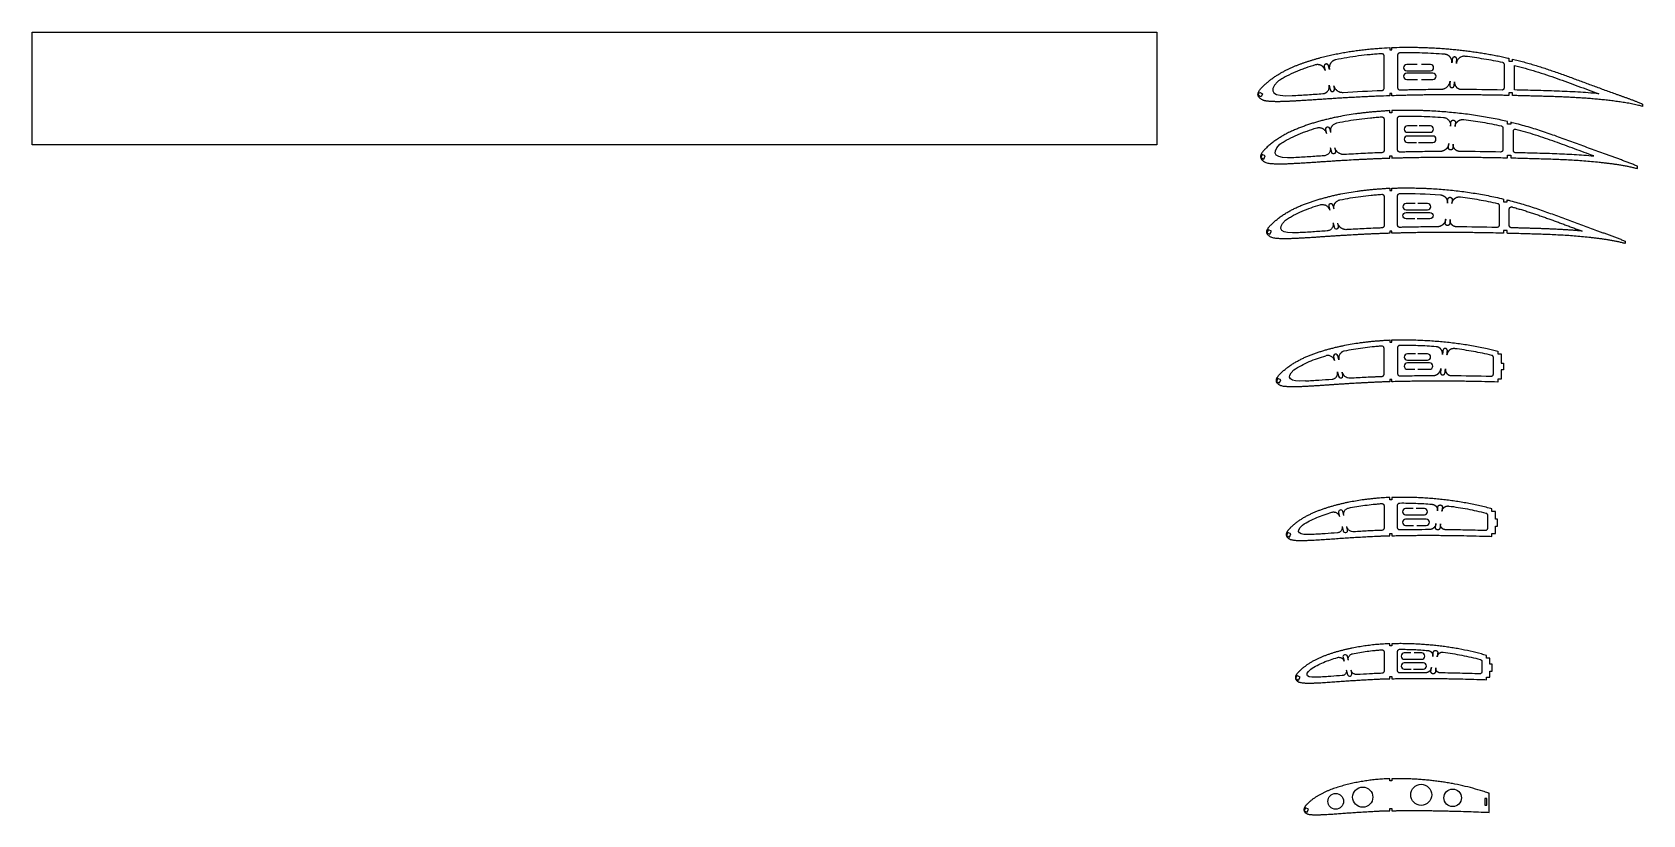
# Model space of a CAD drawing. Header units: millimetres. Extents: x -11497 to 404, y -3854 to 414.
# Drawn here: x -11204 to -9772, y -3854 to -3158 of the extents above; entities that cross this region are included whole.
import ezdxf

# ---------------------------------------------------------------- set-up
doc = ezdxf.new("R2010")
doc.units = ezdxf.units.MM
doc.layers.add('7', color=1, linetype='Continuous')

msp = doc.modelspace()

# ---------------------------------------------------------------- linework, layer by layer
at = {"color": 7, "linetype": 'Continuous', "lineweight": 25}
for p, q in [((-10053.508, -3248.3447), (-10053.5083, -3248.3437)), ((-10045.9809, -3261.1755), (-10045.9807, -3261.1763)), ((-10082.4621, -3269.9207), (-10082.4627, -3269.9207)), ((-10078.4164, -3336.5902), (-10078.4182, -3336.5903)), ((-10072.1944, -3468.2545), (-10072.1913, -3468.2544))]:
    msp.add_line(p, q, dxfattribs=at)
for points in [[(-9973.0071, -3187.1574), (-9982.2225, -3187.1574, 1), (-9982.2225, -3192.7574), (-9961.0918, -3192.7574, 1), (-9961.0918, -3187.1574), (-9968.9806, -3187.1574)], [(-10051.2819, -3205.4207), (-10050.1923, -3209.5441, 1), (-10046.325, -3208.5222), (-10047.0236, -3205.8786)], [(-9969.0162, -3200.3338), (-9958.8788, -3200.3338, 1), (-9958.8788, -3194.7338), (-9982.2225, -3194.7338, 1), (-9982.2225, -3200.3338), (-9972.6508, -3200.3338)], [(-10049.5843, -3247.5364), (-10050.506, -3244.0481, 1), (-10054.3733, -3245.0698), (-10053.5097, -3248.3383)], [(-9972.9742, -3241.6907), (-9981.6376, -3241.6907, 1), (-9981.6376, -3247.2907), (-9961.1841, -3247.2907, 1), (-9961.1841, -3241.6907), (-9971.2119, -3241.6907)], [(-10050.2347, -3260.7342), (-10049.1487, -3264.8448, 1), (-10045.2814, -3263.8231), (-10045.9773, -3261.1891)], [(-9971.7498, -3256.2772), (-9959.0217, -3256.2772, 1), (-9959.0217, -3250.6772), (-9981.6376, -3250.6772, 1), (-9981.6376, -3256.2772), (-9973.4625, -3256.2772)], [(-10046.759, -3315.7332), (-10047.6782, -3312.252, 1), (-10051.5457, -3313.2733), (-10050.684, -3316.5364)], [(-9974.7238, -3310.6272), (-9982.7692, -3310.6272, 1), (-9982.7692, -3316.2272), (-9963.6163, -3316.2272, 1), (-9963.6163, -3310.6272), (-9972.4004, -3310.6272)], [(-9974.8666, -3324.2522), (-9982.7692, -3324.2522, -1), (-9982.7692, -3318.6522), (-9961.5757, -3318.6522, -1), (-9961.5757, -3324.2522), (-9972.8292, -3324.2522)], [(-10047.7347, -3327.7051), (-10046.6556, -3331.7914, 1), (-10042.7882, -3330.7702), (-10043.4848, -3328.1322)], [(-10042.4894, -3449.4519), (-10043.406, -3445.9778, 1), (-10047.2736, -3446.9982), (-10046.4125, -3450.2622)], [(-9974.4224, -3444.3157), (-9981.5245, -3444.3157, 1), (-9981.5245, -3449.9157), (-9963.7699, -3449.9157, 1), (-9963.7699, -3444.3157), (-9972.3032, -3444.3157)], [(-10043.8113, -3460.1216), (-10042.7445, -3464.1654, 1), (-10038.8768, -3463.145), (-10039.581, -3460.4757)], [(-9972.3605, -3457.9426), (-9961.9228, -3457.9426, 1), (-9961.9228, -3452.3426), (-9981.5245, -3452.3426, 1), (-9981.5245, -3457.9426), (-9974.9952, -3457.9426)], [(-10038.107, -3587.9514), (-10039.0204, -3584.4851, 1), (-10042.8884, -3585.5044), (-10042.0265, -3588.7751)], [(-9976.4555, -3581.7278), (-9983.1442, -3581.7278, 1), (-9983.1442, -3587.3278), (-9966.4951, -3587.3278, 1), (-9966.4951, -3581.7278), (-9973.7644, -3581.7278)], [(-9973.1544, -3596.7364), (-9964.8519, -3596.7364, 1), (-9964.8519, -3591.1364), (-9983.1442, -3591.1364, 1), (-9983.1442, -3596.7364), (-9976.312, -3596.7364)], [(-10039.6986, -3597.609), (-10038.6458, -3601.6038, 1), (-10034.7779, -3600.5846), (-10035.4939, -3597.8676)], [(-10034.0219, -3716.6175), (-10034.9333, -3713.1545, 1), (-10038.8016, -3714.1725), (-10037.9384, -3717.4523)], [(-9978.5331, -3710.1186), (-9984.3843, -3710.1186, 1), (-9984.3843, -3715.7186), (-9968.8743, -3715.7186, 1), (-9968.8743, -3710.1186), (-9975.6926, -3710.1186)], [(-9976.3027, -3724.5461), (-9967.4195, -3724.5461, 1), (-9967.4195, -3718.9461), (-9984.3843, -3718.9461, 1), (-9984.3843, -3724.5461), (-9978.3522, -3724.5461)], [(-10035.8955, -3725.215), (-10034.8542, -3729.1718, 1), (-10030.9859, -3728.1538), (-10031.7132, -3725.3903)]]:
    msp.add_lwpolyline(points, format="xyb")
for points in [[(-10113.0832, -3211.7211), (-10110.3642, -3212.989), (-10111.6321, -3215.7079), (-10114.351, -3214.44)], [(-10108.0207, -3268.3442), (-10110.7396, -3267.0764), (-10112.0075, -3269.7953), (-10109.2886, -3271.0632)], [(-10102.5042, -3335.2812), (-10105.2231, -3334.0133), (-10106.491, -3336.7322), (-10103.7721, -3338.0001)], [(-10094.0154, -3467.3568), (-10096.7343, -3466.0889), (-10098.0021, -3468.8078), (-10095.2832, -3470.0757)], [(-10086.48, -3607.043), (-10085.2121, -3604.324), (-10087.9311, -3603.0562), (-10089.1989, -3605.7751)], [(-10078.3055, -3734.2268), (-10077.0377, -3731.5079), (-10079.7566, -3730.2401), (-10081.0245, -3732.959)], [(-10070.7599, -3851.6274), (-10069.4921, -3848.9084), (-10072.211, -3847.6406), (-10073.4788, -3850.3595)]]:
    msp.add_lwpolyline(points, close=True, dxfattribs=at)
msp.add_lwpolyline([(-9912.8565, -3845.536), (-9910.8565, -3845.536), (-9910.8565, -3839.536), (-9912.8565, -3839.536)], close=True)
for centre, radius in [((-10045.3142, -3842.0196), 7.0081), ((-10021.3142, -3838.2799), 8.9823), ((-9969.3142, -3836.2406), 9.3645), ((-9941.3142, -3838.8832), 7.7749)]:
    msp.add_circle(centre, radius)
for points, knots in [([(-9772.5209, -3222.1971), (-9773.6569, -3221.7037), (-9775.6397, -3220.9031), (-9778.4476, -3219.7811), (-9780.94, -3218.8208), (-9783.4256, -3217.8828), (-9785.9177, -3216.9629), (-9788.4143, -3216.0551), (-9790.9146, -3215.1573), (-9793.4158, -3214.2605), (-9796.752, -3213.0692), (-9800.9168, -3211.5667), (-9805.9086, -3209.7516), (-9810.8964, -3207.9291), (-9815.8797, -3206.0953), (-9820.8626, -3204.2596), (-9825.8455, -3202.4208), (-9830.8216, -3200.5869), (-9835.7907, -3198.7589), (-9840.7555, -3196.9484), (-9845.728, -3195.1612), (-9850.7106, -3193.4054), (-9855.7089, -3191.6935), (-9860.7249, -3190.0326), (-9865.726, -3188.4452), (-9870.7123, -3186.9371), (-9875.6829, -3185.5111), (-9880.6724, -3184.1547), (-9884.8729, -3183.0784), (-9887.4105, -3182.4577), (-9888.2749, -3182.2496), (-9888.2749, -3182.8468), (-9888.2749, -3183.444), (-9888.2749, -3184.0412), (-9889.2749, -3184.0412), (-9890.2749, -3184.0412), (-9891.2749, -3184.0412), (-9891.2749, -3183.2079), (-9891.2749, -3182.3745), (-9891.2749, -3181.5412), (-9892.766, -3181.1959), (-9895.9416, -3180.482), (-9900.7869, -3179.4657), (-9905.8081, -3178.4886), (-9910.8141, -3177.5896), (-9915.8316, -3176.7621), (-9920.8595, -3176), (-9925.8977, -3175.3046), (-9930.9449, -3174.6711), (-9935.9899, -3174.101), (-9941.0306, -3173.5913), (-9946.0658, -3173.1412), (-9951.1049, -3172.7508), (-9956.1476, -3172.4223), (-9961.1941, -3172.1521), (-9966.2444, -3171.9463), (-9971.3002, -3171.8021), (-9976.3593, -3171.7181), (-9981.4212, -3171.7028), (-9987.7397, -3171.7601), (-9992.3698, -3171.8908), (-9995.3142, -3171.919), (-9995.3142, -3172.5857), (-9995.3142, -3173.2523), (-9995.3142, -3173.919), (-9995.9809, -3173.919), (-9996.6476, -3173.919), (-9997.3142, -3173.919), (-9997.3142, -3173.2556), (-9997.3142, -3172.5921), (-9997.3142, -3171.9287), (-10000.4471, -3172.1478), (-10005.2804, -3172.5327), (-10011.8192, -3173.0215), (-10016.9206, -3173.5055), (-10022.0137, -3174.0628), (-10027.0956, -3174.7081), (-10032.1654, -3175.44), (-10037.2211, -3176.263), (-10041.4383, -3177.0348), (-10044.8252, -3177.7027), (-10047.3863, -3178.238), (-10049.9417, -3178.7969), (-10052.4906, -3179.3844), (-10055.0334, -3179.9983), (-10057.5702, -3180.6397), (-10060.1226, -3181.3155), (-10062.6901, -3182.0251), (-10065.2706, -3182.773), (-10067.8412, -3183.5534), (-10070.4, -3184.3717), (-10072.9478, -3185.2251), (-10075.4825, -3186.1192), (-10077.598, -3186.9066), (-10079.3021, -3187.564), (-10080.5983, -3188.0801), (-10081.8899, -3188.6073), (-10083.1743, -3189.1502), (-10084.4527, -3189.7048), (-10085.723, -3190.2759), (-10087.0055, -3190.8727), (-10088.3009, -3191.4945), (-10089.6061, -3192.1469), (-10090.904, -3192.8152), (-10092.1914, -3193.5059), (-10093.4719, -3194.2158), (-10094.7442, -3194.9478), (-10096.0442, -3195.7214), (-10097.3692, -3196.5383), (-10098.7147, -3197.4009), (-10100.0429, -3198.2853), (-10101.3482, -3199.1917), (-10102.627, -3200.1155), (-10103.8726, -3201.0581), (-10104.9304, -3201.8941), (-10105.8086, -3202.6198), (-10106.525, -3203.2267), (-10107.2336, -3203.8521), (-10107.9445, -3204.4951), (-10108.66, -3205.1654), (-10109.3861, -3205.8664), (-10110.2085, -3206.6843), (-10111.1245, -3207.6188), (-10112.0875, -3208.6858), (-10112.9711, -3209.793), (-10113.712, -3210.9325), (-10114.2517, -3212.0933), (-10114.5321, -3213.2789), (-10114.4488, -3214.3152), (-10114.2342, -3214.9842), (-10113.9763, -3215.4204), (-10113.7381, -3215.8954), (-10113.2628, -3216.4777), (-10112.6788, -3217.0788), (-10112.017, -3217.6223), (-10111.3079, -3218.1058), (-10110.5932, -3218.5026), (-10109.8895, -3218.815), (-10109.2078, -3219.0572), (-10108.5203, -3219.2485), (-10107.8284, -3219.3994), (-10107.1323, -3219.516), (-10106.4334, -3219.6108), (-10105.5489, -3219.7097), (-10104.4786, -3219.8121), (-10103.2216, -3219.9129), (-10101.9611, -3219.9907), (-10100.6982, -3220.0482), (-10099.4338, -3220.0903), (-10098.1683, -3220.1125), (-10096.902, -3220.1218), (-10095.6355, -3220.1131), (-10094.3696, -3220.0936), (-10093.1046, -3220.0625), (-10091.8404, -3220.0225), (-10090.5762, -3219.9753), (-10089.3121, -3219.9237), (-10088.0473, -3219.8675), (-10086.7821, -3219.8096), (-10085.516, -3219.7517), (-10084.2503, -3219.6894), (-10082.9844, -3219.627), (-10081.7188, -3219.5627), (-10080.4529, -3219.4946), (-10078.7638, -3219.402), (-10076.6521, -3219.2804), (-10074.1182, -3219.1242), (-10071.5852, -3218.9635), (-10069.0525, -3218.7952), (-10066.5202, -3218.6251), (-10063.9876, -3218.4526), (-10061.4547, -3218.2785), (-10058.9213, -3218.1081), (-10056.3882, -3217.9369), (-10053.8552, -3217.7705), (-10051.3225, -3217.6035), (-10048.7895, -3217.4404), (-10046.2559, -3217.2801), (-10042.8792, -3217.0708), (-10038.6593, -3216.8165), (-10033.5966, -3216.5257), (-10028.534, -3216.2507), (-10023.4711, -3215.9881), (-10018.407, -3215.7434), (-10013.3412, -3215.5121), (-10006.3107, -3215.2172), (-10000.9681, -3215.0162), (-9997.3142, -3214.8971), (-9997.3142, -3214.2305), (-9997.3142, -3213.5638), (-9997.3142, -3212.8971), (-9996.6476, -3212.8971), (-9995.9809, -3212.8971), (-9995.3142, -3212.8971), (-9995.3142, -3213.5484), (-9995.3142, -3214.1996), (-9995.3142, -3214.8508), (-9992.8884, -3214.7882), (-9988.7781, -3214.6166), (-9982.9786, -3214.4821), (-9977.9178, -3214.3619), (-9972.8576, -3214.2669), (-9967.7993, -3214.1826), (-9962.7434, -3214.1184), (-9957.6881, -3214.0655), (-9952.6333, -3214.031), (-9947.5781, -3214.0075), (-9942.522, -3213.9998), (-9937.4657, -3214.0026), (-9932.4109, -3214.0194), (-9927.3578, -3214.0474), (-9922.3059, -3214.0881), (-9917.2544, -3214.1388), (-9912.2026, -3214.2025), (-9907.1502, -3214.2765), (-9902.0976, -3214.3624), (-9897.0457, -3214.4569), (-9893.4384, -3214.5338), (-9891.5149, -3214.5758), (-9891.2749, -3214.5811), (-9891.2749, -3213.77), (-9891.2749, -3212.959), (-9891.2749, -3212.148), (-9890.2749, -3212.148), (-9889.2749, -3212.148), (-9888.2749, -3212.148), (-9888.2749, -3212.9813), (-9888.2749, -3213.8146), (-9888.2749, -3214.648), (-9887.8322, -3214.658), (-9885.7064, -3214.7068), (-9881.8977, -3214.7988), (-9876.8483, -3214.926), (-9871.7981, -3215.0584), (-9866.747, -3215.195), (-9861.696, -3215.334), (-9856.6464, -3215.4829), (-9851.5983, -3215.6435), (-9846.5515, -3215.8255), (-9841.5052, -3216.0298), (-9836.4597, -3216.2676), (-9831.4128, -3216.541), (-9826.366, -3216.855), (-9821.3203, -3217.2164), (-9816.2786, -3217.6241), (-9811.2408, -3218.0809), (-9806.2073, -3218.594), (-9801.1776, -3219.1623), (-9796.9843, -3219.6851), (-9793.6256, -3220.1369), (-9791.1005, -3220.4982), (-9788.58, -3220.8832), (-9786.0659, -3221.3016), (-9783.5589, -3221.7542), (-9781.0606, -3222.2504), (-9778.5553, -3222.7925), (-9775.7057, -3223.4821), (-9773.6846, -3223.9885), (-9772.5209, -3224.3484), (-9772.5209, -3223.6313), (-9772.5209, -3222.9142), (-9772.5209, -3222.1971)], [0, 0, 0, 0, 0.015987774, 0.027603423, 0.039037682, 0.050468654, 0.061901065, 0.073332522, 0.084764442, 0.096196547, 0.107635555, 0.13049922, 0.153355397, 0.176207116, 0.199054455, 0.221907143, 0.24476251, 0.267624717, 0.290371373, 0.313115788, 0.335849145, 0.358586315, 0.381317376, 0.404055046, 0.426798515, 0.449053993, 0.471304814, 0.493555415, 0.515804196, 0.527281934, 0.527281934, 0.527281934, 1.527281934, 1.527281934, 1.527281934, 2.527281934, 2.527281934, 2.527281934, 3.527281934, 3.527281934, 3.527281934, 3.547040737, 3.569300533, 3.591193184, 3.613077726, 3.634959823, 3.65684148, 3.678726983, 3.700616916, 3.722510711, 3.744269929, 3.76602295, 3.787772563, 3.809517413, 3.83126074, 3.85301416, 3.874768107, 3.896555971, 3.918334259, 3.940114885, 3.978128795, 3.978128795, 3.978128795, 4.978128795, 4.978128795, 4.978128795, 5.978128795, 5.978128795, 5.978128795, 6.978128795, 6.978128795, 6.978128795, 7.015938922, 7.036506936, 7.05707296, 7.077631551, 7.098191101, 7.118746991, 7.139300639, 7.159859187, 7.170361788, 7.180862529, 7.191360596, 7.201855231, 7.212355378, 7.222854503, 7.23335883, 7.244143768, 7.254924972, 7.265706669, 7.27648719, 7.287268722, 7.298055605, 7.308846166, 7.314444723, 7.320045687, 7.325644305, 7.331240837, 7.336834255, 7.342421536, 7.348008956, 7.353864915, 7.359721537, 7.365576143, 7.371441354, 7.377310994, 7.383202913, 7.38911293, 7.395524335, 7.401943539, 7.408354748, 7.4147359, 7.421074899, 7.427347302, 7.43354169, 7.437305497, 7.441063683, 7.444845058, 7.448684951, 7.452604026, 7.456648665, 7.460836779, 7.466568149, 7.472401385, 7.478134484, 7.483608572, 7.488724804, 7.493489341, 7.498093705, 7.501070278, 7.501842112, 7.50419036, 7.507450749, 7.510831754, 7.514277801, 7.517738518, 7.521154087, 7.524103797, 7.526999036, 7.52985597, 7.532690683, 7.535520703, 7.538352014, 7.541181677, 7.546235371, 7.551296776, 7.556363193, 7.56144025, 7.566517118, 7.571594786, 7.576677917, 7.581763379, 7.586843105, 7.591921319, 7.596997854, 7.602072375, 7.607152412, 7.612229716, 7.617315674, 7.622401963, 7.627489263, 7.632572908, 7.637661249, 7.64274666, 7.647836796, 7.658027668, 7.668214014, 7.678402741, 7.688585921, 7.698774334, 7.708959589, 7.719149256, 7.729342077, 7.73953049, 7.749717662, 7.759904424, 7.770089964, 7.780278291, 7.790469418, 7.810823794, 7.831176813, 7.851524271, 7.871866696, 7.892215556, 7.912567386, 7.932921735, 7.976936748, 7.976936748, 7.976936748, 8.976936748, 8.976936748, 8.976936748, 9.976936748, 9.976936748, 9.976936748, 10.976936748, 10.976936748, 10.976936748, 11.009269508, 11.031746351, 11.054228001, 11.076718341, 11.099178446, 11.121634677, 11.144087907, 11.166537917, 11.188985478, 11.21144388, 11.233904739, 11.256354716, 11.278794096, 11.301231884, 11.323668322, 11.34610341, 11.368546252, 11.390992515, 11.413433501, 11.43586923, 11.43906746, 11.43906746, 11.43906746, 12.43906746, 12.43906746, 12.43906746, 13.43906746, 13.43906746, 13.43906746, 14.43906746, 14.43906746, 14.43906746, 14.444968412, 14.467398757, 14.489828781, 14.512267442, 14.534710365, 14.557153123, 14.579591119, 14.602019896, 14.624448444, 14.646877182, 14.669311402, 14.69174787, 14.714219363, 14.736683717, 14.759147429, 14.781613157, 14.804080095, 14.826560102, 14.849052656, 14.860382771, 14.871713499, 14.883038825, 14.894354987, 14.905670732, 14.916979402, 14.928291679, 14.939819494, 14.956043969, 14.956043969, 14.956043969, 15.956043969, 15.956043969, 15.956043969, 15.956043969]), ([(-10038.8208, -3211.8186), (-10027.2973, -3211.1412), (-10015.77, -3210.5756), (-10004.2384, -3210.1381), (-10004.1097, -3210.1332), (-10003.9834, -3210.116), (-10003.7359, -3210.0583), (-10003.6135, -3210.0171), (-10003.3798, -3209.9124), (-10003.2693, -3209.8495), (-10003.0609, -3209.7032), (-10002.9622, -3209.6187), (-10002.7855, -3209.4351), (-10002.7064, -3209.3356), (-10002.5672, -3209.1211), (-10002.5075, -3209.0062), (-10002.3647, -3208.6526), (-10002.3142, -3208.3968), (-10002.3142, -3208.139), (-10002.3142, -3198.5838), (-10002.3142, -3189.0285), (-10002.3142, -3179.4733), (-10002.3142, -3179.3347), (-10002.3285, -3179.1986), (-10002.3843, -3178.931), (-10002.4267, -3178.7981), (-10002.5365, -3178.5467), (-10002.6037, -3178.4278), (-10002.7628, -3178.2036), (-10002.8547, -3178.0991), (-10003.1553, -3177.8206), (-10003.3966, -3177.6753), (-10003.784, -3177.54), (-10003.9199, -3177.5078), (-10004.1921, -3177.4723), (-10004.3291, -3177.4685), (-10004.4673, -3177.4792), (-10006.1873, -3177.6112), (-10007.9076, -3177.7402), (-10011.3468, -3178.0132), (-10013.0652, -3178.1617), (-10018.2149, -3178.6637), (-10021.6431, -3179.0483), (-10028.4872, -3179.9443), (-10031.9043, -3180.4521), (-10038.7067, -3181.5988), (-10042.0941, -3182.2381), (-10045.4671, -3182.9463)], [0, 0, 0, 0, 1, 1, 1, 1.125, 1.125, 1.25, 1.25, 1.375, 1.375, 1.5, 1.5, 1.625, 1.625, 1.75, 1.75, 2, 2, 2, 3, 3, 3, 3.125, 3.125, 3.25, 3.25, 3.375, 3.375, 3.5, 3.5, 3.75, 3.75, 3.875, 3.875, 4, 4, 4, 4.125, 4.125, 4.25, 4.25, 4.5, 4.5, 4.75, 4.75, 5, 5, 5, 5]), ([(-9948.4164, -3177.977), (-9955.0452, -3177.4556), (-9961.6873, -3177.0912), (-9971.6713, -3176.7915), (-9975.0028, -3176.7314), (-9980.0055, -3176.7073), (-9981.674, -3176.7104), (-9985.0127, -3176.7367), (-9986.6831, -3176.7621), (-9988.3542, -3176.7955), (-9988.4845, -3176.7981), (-9988.6125, -3176.8133), (-9988.8637, -3176.8678), (-9988.9883, -3176.9077), (-9989.226, -3177.0103), (-9989.3385, -3177.0724), (-9989.5511, -3177.2181), (-9989.6518, -3177.3026), (-9989.8322, -3177.4865), (-9989.913, -3177.5865), (-9990.0556, -3177.8028), (-9990.1165, -3177.9184), (-9990.2626, -3178.2753), (-9990.3142, -3178.5343), (-9990.3142, -3178.7951), (-9990.3142, -3188.4021), (-9990.3142, -3198.0091), (-9990.3142, -3207.6161), (-9990.3142, -3207.7508), (-9990.3008, -3207.8832), (-9990.248, -3208.1436), (-9990.2081, -3208.273), (-9990.104, -3208.519), (-9990.0403, -3208.6355), (-9989.8897, -3208.8557), (-9989.8023, -3208.9594), (-9989.5162, -3209.2371), (-9989.2857, -3209.3849), (-9988.9143, -3209.5291), (-9988.7843, -3209.5652), (-9988.5201, -3209.6105), (-9988.3868, -3209.6199), (-9988.2521, -3209.6157), (-9986.7232, -3209.5681), (-9985.1939, -3209.5309), (-9982.1353, -3209.4597), (-9980.606, -3209.4223), (-9976.0178, -3209.3216), (-9972.9586, -3209.2652), (-9963.7803, -3209.1192), (-9957.6598, -3209.0569), (-9951.5394, -3209.0254)], [0, 0, 0, 0, 0.5, 0.5, 0.75, 0.75, 0.875, 0.875, 1, 1, 1, 1.125, 1.125, 1.25, 1.25, 1.375, 1.375, 1.5, 1.5, 1.625, 1.625, 1.75, 1.75, 2, 2, 2, 3, 3, 3, 3.125, 3.125, 3.25, 3.25, 3.375, 3.375, 3.5, 3.5, 3.75, 3.75, 3.875, 3.875, 4, 4, 4, 4.125, 4.125, 4.25, 4.25, 4.5, 4.5, 5, 5, 5, 5]), ([(-10063.4771, -3187.4625), (-10066.4426, -3188.336), (-10069.3784, -3189.2754), (-10073.7292, -3190.8026), (-10075.1703, -3191.3319), (-10078.0336, -3192.4329), (-10079.4555, -3193.0049), (-10083.6856, -3194.8005), (-10086.456, -3196.1083), (-10090.5164, -3198.2814), (-10091.8541, -3199.0409), (-10094.4978, -3200.6305), (-10095.8037, -3201.4607), (-10097.0911, -3202.3323), (-10097.0912, -3202.3321), (-10097.0913, -3202.332), (-10097.0914, -3202.3319), (-10105.6943, -3211.5114), (-10101.3908, -3215.6271), (-10084.1809, -3214.679), (-10081.8884, -3214.566), (-10079.5964, -3214.4426), (-10075.0137, -3214.1719), (-10072.723, -3214.0259), (-10065.8517, -3213.5718), (-10061.2718, -3213.2509), (-10056.691, -3212.9459)], [0, 0, 0, 0, 0.25, 0.25, 0.375, 0.375, 0.5, 0.5, 0.75, 0.75, 0.875, 0.875, 1, 1, 1, 2, 2, 2, 3, 3, 3, 3.25, 3.25, 3.5, 3.5, 4, 4, 4, 4]), ([(-9930.1943, -3179.8088), (-9930.6597, -3179.7517), (-9931.1235, -3179.7418), (-9932.0486, -3179.8131), (-9932.5137, -3179.8961), (-9933.4054, -3180.149), (-9933.8355, -3180.3183), (-9934.4568, -3180.6375), (-9934.6605, -3180.7554), (-9935.051, -3181.0082), (-9935.2388, -3181.1436), (-9935.7806, -3181.5762), (-9936.1144, -3181.9013), (-9936.7154, -3182.6178), (-9936.9758, -3183.0003), (-9937.4189, -3183.8126), (-9937.6026, -3184.247), (-9937.8773, -3185.136), (-9937.9699, -3185.5914), (-9938.0168, -3186.0578)], [0, 0, 0, 0, 0.125, 0.125, 0.25, 0.25, 0.375, 0.375, 0.4375, 0.4375, 0.5, 0.5, 0.625, 0.625, 0.75, 0.75, 0.875, 0.875, 1, 1, 1, 1]), ([(-9933.705, -3209.0147), (-9921.5736, -3209.0607), (-9909.4435, -3209.2123), (-9897.3144, -3209.4522), (-9897.1807, -3209.4548), (-9897.0491, -3209.4442), (-9896.7896, -3209.3974), (-9896.6603, -3209.3606), (-9896.4139, -3209.2628), (-9896.2967, -3209.2024), (-9896.0747, -3209.0583), (-9895.9696, -3208.9741), (-9895.6868, -3208.6972), (-9895.534, -3208.4726), (-9895.3293, -3207.9867), (-9895.2749, -3207.7211), (-9895.2749, -3207.4537), (-9895.2749, -3200.7583), (-9895.2749, -3194.063), (-9895.2749, -3187.3676), (-9895.2749, -3187.1392), (-9895.313, -3186.9172), (-9895.465, -3186.4868), (-9895.5749, -3186.29), (-9895.8614, -3185.9348), (-9896.0306, -3185.7857), (-9896.4189, -3185.5461), (-9896.6274, -3185.4619), (-9896.8505, -3185.4134), (-9902.385, -3184.2093), (-9907.9315, -3183.1479), (-9919.047, -3181.2908), (-9924.6159, -3180.493), (-9930.1943, -3179.8088)], [0, 0, 0, 0, 1, 1, 1, 1.125, 1.125, 1.25, 1.25, 1.375, 1.375, 1.5, 1.5, 1.75, 1.75, 2, 2, 2, 3, 3, 3, 3.25, 3.25, 3.5, 3.5, 3.75, 3.75, 4, 4, 4, 4.5, 4.5, 5, 5, 5, 5]), ([(-9811.4584, -3213.0466), (-9817.6421, -3210.7821), (-9823.8188, -3208.4986), (-9836.1763, -3203.9424), (-9842.3562, -3201.665), (-9854.7644, -3197.2706), (-9860.9946, -3195.159), (-9873.556, -3191.2664), (-9879.8887, -3189.4902), (-9886.2749, -3187.8896), (-9886.2749, -3195.157), (-9886.2749, -3202.4245), (-9886.2749, -3209.6919), (-9880.0271, -3209.8386), (-9873.7792, -3210.002), (-9861.2845, -3210.3397), (-9855.038, -3210.5166), (-9842.5559, -3210.9659), (-9836.3207, -3211.243), (-9823.872, -3211.9889), (-9817.6585, -3212.4587), (-9811.4584, -3213.0466)], [0, 0, 0, 0, 0.25, 0.25, 0.5, 0.5, 0.75, 0.75, 1, 1, 1, 2, 2, 2, 2.25, 2.25, 2.5, 2.5, 2.75, 2.75, 3, 3, 3, 3]), ([(-10056.691, -3212.9459), (-10056.2471, -3212.9164), (-10055.8138, -3212.8386), (-10055.1796, -3212.6515), (-10054.9697, -3212.5768), (-10054.5612, -3212.4053), (-10054.3632, -3212.309), (-10053.9797, -3212.0958), (-10053.794, -3211.9789), (-10053.4352, -3211.7243), (-10053.2612, -3211.5859), (-10052.7643, -3211.1435), (-10052.4707, -3210.8172), (-10051.9571, -3210.1034), (-10051.7366, -3209.7124), (-10051.3921, -3208.9046), (-10051.2643, -3208.4834), (-10051.1024, -3207.6091), (-10051.0708, -3207.171), (-10051.1032, -3206.293), (-10051.1684, -3205.8502), (-10051.2821, -3205.42)], [0, 0, 0, 0, 0.125, 0.125, 0.1875, 0.1875, 0.25, 0.25, 0.3125, 0.3125, 0.375, 0.375, 0.5, 0.5, 0.625, 0.625, 0.75, 0.75, 0.875, 0.875, 1, 1, 1, 1]), ([(-10047.0236, -3205.8786), (-10046.9058, -3206.3243), (-10046.7513, -3206.754), (-10046.4665, -3207.3754), (-10046.3626, -3207.5786), (-10046.1367, -3207.9772), (-10046.0141, -3208.1734), (-10045.625, -3208.7401), (-10045.3362, -3209.0915), (-10044.86, -3209.5801), (-10044.694, -3209.7364), (-10044.3474, -3210.036), (-10044.166, -3210.1795), (-10043.6094, -3210.5823), (-10043.2194, -3210.8162), (-10042.6066, -3211.1165), (-10042.3977, -3211.2081), (-10041.9703, -3211.3738), (-10041.7513, -3211.4481), (-10041.0922, -3211.6404), (-10040.6463, -3211.7298), (-10039.7421, -3211.8326), (-10039.281, -3211.8456), (-10038.8208, -3211.8186)], [0, 0, 0, 0, 0.125, 0.125, 0.1875, 0.1875, 0.25, 0.25, 0.375, 0.375, 0.4375, 0.4375, 0.5, 0.5, 0.625, 0.625, 0.6875, 0.6875, 0.75, 0.75, 0.875, 0.875, 1, 1, 1, 1]), ([(-9951.5394, -3209.0254), (-9951.0469, -3209.0228), (-9950.5615, -3208.9753), (-9949.8438, -3208.8386), (-9949.6063, -3208.7821), (-9949.1349, -3208.6467), (-9948.901, -3208.5676), (-9948.2186, -3208.3016), (-9947.7842, -3208.0846), (-9946.956, -3207.5722), (-9946.5597, -3207.2735), (-9945.8389, -3206.6184), (-9945.5107, -3206.2605), (-9945.0672, -3205.6779), (-9944.9268, -3205.4749), (-9944.6669, -3205.059), (-9944.5473, -3204.8464), (-9944.219, -3204.1953), (-9944.0403, -3203.7434), (-9943.7653, -3202.8031), (-9943.6706, -3202.318), (-9943.6214, -3201.8279)], [0, 0, 0, 0, 0.125, 0.125, 0.1875, 0.1875, 0.25, 0.25, 0.375, 0.375, 0.5, 0.5, 0.625, 0.625, 0.6875, 0.6875, 0.75, 0.75, 0.875, 0.875, 1, 1, 1, 1]), ([(-9892.6841, -3237.7309), (-9892.6841, -3238.5642), (-9892.6841, -3239.3975), (-9892.6841, -3240.2309), (-9891.6841, -3240.2309), (-9890.6841, -3240.2309), (-9889.6841, -3240.2309), (-9889.6841, -3239.6366), (-9889.6841, -3239.0424), (-9889.6841, -3238.4482), (-9887.9492, -3238.8712), (-9881.6191, -3240.4664), (-9873.0516, -3242.8784), (-9864.0029, -3245.7204), (-9855.0032, -3248.7148), (-9846.0679, -3251.895), (-9837.162, -3255.1563), (-9830.4893, -3257.6202), (-9823.8166, -3260.0841), (-9817.1435, -3262.5473), (-9810.4658, -3264.9973), (-9804.8955, -3267.0245), (-9800.4352, -3268.6345), (-9797.0864, -3269.8323), (-9793.7392, -3271.0345), (-9790.395, -3272.2451), (-9787.0608, -3273.4829), (-9783.7365, -3274.7475), (-9780.4321, -3276.0629), (-9778.2345, -3276.9534), (-9777.147, -3277.4255), (-9777.1469, -3278.1437), (-9777.1468, -3278.8618), (-9777.1468, -3279.5799), (-9778.2385, -3279.2433), (-9780.455, -3278.6819), (-9783.7904, -3277.8837), (-9787.1515, -3277.189), (-9790.5279, -3276.5683), (-9793.9182, -3276.0164), (-9797.3177, -3275.5171), (-9800.7243, -3275.0569), (-9804.136, -3274.6266), (-9807.5526, -3274.2246), (-9812.1136, -3273.7227), (-9817.8249, -3273.1629), (-9824.6919, -3272.5895), (-9831.5695, -3272.1041), (-9838.4562, -3271.7044), (-9845.3496, -3271.3751), (-9852.2482, -3271.104), (-9859.1504, -3270.8749), (-9866.0552, -3270.6707), (-9875.264, -3270.4177), (-9883.1408, -3270.2096), (-9888.7152, -3270.0755), (-9889.6841, -3270.0526), (-9889.6841, -3269.2193), (-9889.6841, -3268.3859), (-9889.6841, -3267.5526), (-9890.6841, -3267.5526), (-9891.6841, -3267.5526), (-9892.6841, -3267.5526), (-9892.6841, -3268.3628), (-9892.6841, -3269.173), (-9892.6841, -3269.9831), (-9895.3209, -3269.9234), (-9902.5635, -3269.7688), (-9912.1078, -3269.6062), (-9921.3152, -3269.4934), (-9928.2188, -3269.4306), (-9935.1199, -3269.3896), (-9942.018, -3269.3727), (-9948.9126, -3269.3791), (-9955.8032, -3269.4108), (-9962.6892, -3269.4699), (-9969.5702, -3269.5575), (-9975.2996, -3269.6556), (-9979.88, -3269.7485), (-9983.3136, -3269.8299), (-9986.1738, -3269.8936), (-9988.4607, -3269.9601), (-9990.7469, -3270.0338), (-9993.0311, -3270.1154), (-9994.7439, -3270.1649), (-9995.3142, -3270.1805), (-9995.3142, -3269.5311), (-9995.3142, -3268.8817), (-9995.3142, -3268.2322), (-9995.9809, -3268.2322), (-9996.6476, -3268.2322), (-9997.3142, -3268.2322), (-9997.3142, -3268.8989), (-9997.3142, -3269.5656), (-9997.3142, -3270.2322), (-9998.4972, -3270.263), (-10000.3184, -3270.3237), (-10002.7772, -3270.4111), (-10004.6917, -3270.4822), (-10006.6058, -3270.5567), (-10008.5193, -3270.6344), (-10010.4323, -3270.7142), (-10012.9823, -3270.8234), (-10016.1687, -3270.9662), (-10019.9904, -3271.1468), (-10023.8102, -3271.3365), (-10028.9009, -3271.6012), (-10033.9882, -3271.882), (-10039.0721, -3272.1805), (-10042.8834, -3272.412), (-10046.6932, -3272.6502), (-10050.5014, -3272.8962), (-10054.3084, -3273.1477), (-10058.1142, -3273.4028), (-10061.9187, -3273.6632), (-10065.7225, -3273.9237), (-10069.5258, -3274.179), (-10073.3292, -3274.4231), (-10077.133, -3274.6503), (-10080.3035, -3274.8207), (-10082.84, -3274.9472), (-10084.7425, -3275.0378), (-10086.6451, -3275.1246), (-10088.5477, -3275.2067), (-10090.4508, -3275.2768), (-10092.3543, -3275.3292), (-10094.2583, -3275.3566), (-10096.1624, -3275.3523), (-10098.066, -3275.3097), (-10099.9683, -3275.2286), (-10101.868, -3275.0993), (-10103.7633, -3274.9223), (-10105.653, -3274.6806), (-10107.1922, -3274.2735), (-10108.3568, -3273.763), (-10109.0454, -3273.3678), (-10109.5701, -3273.0106), (-10110.0757, -3272.6267), (-10110.5486, -3272.2024), (-10110.9241, -3271.7929), (-10111.1302, -3271.552), (-10111.2766, -3271.3642), (-10111.4121, -3271.1687), (-10111.533, -3270.9636), (-10111.6431, -3270.7527), (-10111.7603, -3270.5459), (-10111.8716, -3270.3357), (-10111.9543, -3270.1122), (-10112.0201, -3269.8838), (-10112.0699, -3269.651), (-10112.1071, -3269.4161), (-10112.1376, -3269.1001), (-10112.1409, -3268.7028), (-10112.0922, -3268.3084), (-10112.0283, -3267.9977), (-10111.9684, -3267.7674), (-10111.8982, -3267.54), (-10111.7922, -3267.241), (-10111.6383, -3266.8753), (-10111.4258, -3266.4494), (-10111.1118, -3265.8977), (-10110.6708, -3265.2376), (-10110.0909, -3264.4828), (-10109.4732, -3263.758), (-10108.8303, -3263.0563), (-10108.169, -3262.3717), (-10107.4966, -3261.698), (-10106.5918, -3260.8083), (-10105.4345, -3259.723), (-10104.006, -3258.4645), (-10102.5359, -3257.2546), (-10101.0309, -3256.0888), (-10098.9829, -3254.5888), (-10096.3556, -3252.8082), (-10093.1146, -3250.808), (-10089.7965, -3248.9377), (-10086.4056, -3247.2019), (-10082.9523, -3245.5935), (-10079.4454, -3244.1044), (-10075.8974, -3242.7151), (-10072.3161, -3241.4124), (-10068.7045, -3240.1944), (-10065.0681, -3239.0505), (-10061.4087, -3237.9797), (-10057.7307, -3236.9717), (-10054.0359, -3236.0237), (-10050.3255, -3235.1351), (-10046.6006, -3234.3047), (-10041.6161, -3233.2747), (-10035.3553, -3232.1253), (-10029.0599, -3231.1573), (-10024.0072, -3230.4819), (-10020.2099, -3230.0249), (-10016.4057, -3229.6173), (-10012.596, -3229.2479), (-10008.7792, -3228.9419), (-10004.9596, -3228.6525), (-10001.1386, -3228.359), (-9998.5895, -3228.1759), (-9997.3142, -3228.0913), (-9997.3142, -3228.7546), (-9997.3142, -3229.4178), (-9997.3142, -3230.0811), (-9996.6476, -3230.0811), (-9995.9809, -3230.0811), (-9995.3142, -3230.0811), (-9995.3142, -3229.4144), (-9995.3142, -3228.7477), (-9995.3142, -3228.0811), (-9994.7954, -3228.076), (-9993.0912, -3228.0542), (-9990.2018, -3227.9959), (-9986.646, -3227.9224), (-9983.0896, -3227.8861), (-9979.533, -3227.8799), (-9974.7909, -3227.9172), (-9970.0498, -3228.0198), (-9965.3105, -3228.184), (-9960.5728, -3228.3898), (-9954.6546, -3228.7274), (-9947.5606, -3229.2522), (-9940.4769, -3229.9005), (-9933.4045, -3230.6649), (-9926.347, -3231.5531), (-9919.306, -3232.5665), (-9909.9453, -3234.0956), (-9901.0686, -3235.823), (-9894.5614, -3237.2908), (-9892.6841, -3237.7309)], [0, 0, 0, 0, 1, 1, 1, 2, 2, 2, 3, 3, 3, 3.023534408, 3.086034408, 3.117284408, 3.148534408, 3.211034408, 3.242284408, 3.273534408, 3.304784408, 3.336034408, 3.367284408, 3.398534408, 3.414159408, 3.429784408, 3.445409408, 3.461034408, 3.476659408, 3.492284408, 3.507909408, 3.523534408, 3.523534408, 3.523534408, 4.523534408, 4.523534408, 4.523534408, 4.530908665, 4.538282922, 4.545657179, 4.553031436, 4.560405694, 4.567779951, 4.575154208, 4.582528465, 4.589902722, 4.597276979, 4.612025493, 4.626774007, 4.641522521, 4.656271035, 4.671019549, 4.685768063, 4.700516577, 4.715265091, 4.730013605, 4.759510633, 4.765715382, 4.765715382, 4.765715382, 5.765715382, 5.765715382, 5.765715382, 6.765715382, 6.765715382, 6.765715382, 7.765715382, 7.765715382, 7.765715382, 7.782603189, 7.812100217, 7.826848731, 7.841597245, 7.856345759, 7.871094274, 7.885842788, 7.900591302, 7.915339816, 7.93008833, 7.944836844, 7.952211101, 7.959585358, 7.966959615, 7.970646743, 7.974333872, 7.981708129, 7.985389935, 7.985389935, 7.985389935, 8.985389935, 8.985389935, 8.985389935, 9.985389935, 9.985389935, 9.985389935, 10.985389935, 10.985389935, 10.985389935, 10.993028922, 10.997154293, 11.001279665, 11.005405036, 11.009530408, 11.013655779, 11.017781151, 11.026031894, 11.034282637, 11.04253338, 11.050784123, 11.067285609, 11.075536352, 11.083787095, 11.092037838, 11.100288581, 11.108539324, 11.116790067, 11.125040809, 11.133291552, 11.141542295, 11.149793038, 11.158043781, 11.166294524, 11.170419896, 11.174545267, 11.178670639, 11.18279601, 11.186921382, 11.191046753, 11.195172125, 11.199297496, 11.203422868, 11.207548239, 11.211673611, 11.215798982, 11.219924354, 11.224049725, 11.226112411, 11.228175097, 11.22920644, 11.230237782, 11.232300468, 11.233331811, 11.233847482, 11.234363154, 11.234878825, 11.235394497, 11.235910168, 11.23642584, 11.236941511, 11.237457182, 11.237972854, 11.238488525, 11.239004197, 11.239519868, 11.240551211, 11.241582554, 11.242098225, 11.242613897, 11.243129568, 11.24364524, 11.244676583, 11.245707925, 11.246739268, 11.248801954, 11.25086464, 11.252927326, 11.254990011, 11.257052697, 11.259115383, 11.261178069, 11.26530344, 11.269428811, 11.273554183, 11.277679554, 11.281804926, 11.290055669, 11.298306412, 11.306557155, 11.314807898, 11.323058641, 11.331309384, 11.339560127, 11.34781087, 11.356061613, 11.364312356, 11.372563099, 11.380813842, 11.389064585, 11.397315328, 11.405566071, 11.413816813, 11.430318299, 11.446819785, 11.455070528, 11.463321271, 11.471572014, 11.479822757, 11.4880735, 11.496324243, 11.504574986, 11.512825729, 11.512825729, 11.512825729, 12.512825729, 12.512825729, 12.512825729, 13.512825729, 13.512825729, 13.512825729, 14.512825729, 14.512825729, 14.512825729, 14.519664427, 14.535289427, 14.550914427, 14.566539427, 14.582164427, 14.597789427, 14.629039427, 14.644664427, 14.660289427, 14.691539427, 14.722789427, 14.754039427, 14.785289427, 14.816539427, 14.847789427, 14.879039427, 14.941539427, 14.96695369, 14.96695369, 14.96695369, 14.96695369]), ([(-10044.262, -3238.9302), (-10037.6948, -3237.557), (-10031.091, -3236.4579), (-10021.139, -3235.1555), (-10017.8136, -3234.782), (-10012.8159, -3234.2935), (-10011.1476, -3234.1483), (-10007.8079, -3233.882), (-10006.1371, -3233.7562), (-10004.4664, -3233.6287), (-10004.3283, -3233.6182), (-10004.1915, -3233.622), (-10003.9206, -3233.6573), (-10003.7848, -3233.6894), (-10003.5258, -3233.7798), (-10003.4022, -3233.8377), (-10003.1666, -3233.9792), (-10003.0554, -3234.0628), (-10002.7548, -3234.3412), (-10002.5916, -3234.5707), (-10002.4271, -3234.9465), (-10002.3846, -3235.0794), (-10002.3285, -3235.348), (-10002.3142, -3235.4844), (-10002.3142, -3235.6229), (-10002.3142, -3244.9025), (-10002.3142, -3254.1822), (-10002.3142, -3263.4618), (-10002.3142, -3263.5907), (-10002.3266, -3263.7175), (-10002.3749, -3263.9671), (-10002.4115, -3264.0911), (-10002.5072, -3264.3286), (-10002.5658, -3264.4414), (-10002.7042, -3264.6554), (-10002.7849, -3264.7572), (-10002.9617, -3264.9409), (-10003.0581, -3265.0237), (-10003.2672, -3265.171), (-10003.3798, -3265.2351), (-10003.7278, -3265.3912), (-10003.9817, -3265.4512), (-10004.2394, -3265.4609), (-10007.0381, -3265.5657), (-10009.8362, -3265.6813), (-10015.4318, -3265.9249), (-10018.2293, -3266.0547), (-10026.6205, -3266.4655), (-10032.2133, -3266.7675), (-10037.8048, -3267.0966)], [0, 0, 0, 0, 0.5, 0.5, 0.75, 0.75, 0.875, 0.875, 1, 1, 1, 1.125, 1.125, 1.25, 1.25, 1.375, 1.375, 1.5, 1.5, 1.75, 1.75, 1.875, 1.875, 2, 2, 2, 3, 3, 3, 3.125, 3.125, 3.25, 3.25, 3.375, 3.375, 3.5, 3.5, 3.625, 3.625, 3.75, 3.75, 4, 4, 4, 4.25, 4.25, 4.5, 4.5, 5, 5, 5, 5]), ([(-9952.6723, -3264.3963), (-9958.6037, -3264.4248), (-9964.5345, -3264.4828), (-9973.4301, -3264.6202), (-9976.3951, -3264.6734), (-9980.8425, -3264.7685), (-9982.3249, -3264.804), (-9985.2897, -3264.8718), (-9986.7721, -3264.9068), (-9988.2544, -3264.9512), (-9988.3889, -3264.9553), (-9988.5215, -3264.9458), (-9988.7832, -3264.9009), (-9988.9137, -3264.8648), (-9989.1625, -3264.7682), (-9989.2807, -3264.7081), (-9989.5052, -3264.5643), (-9989.6114, -3264.4801), (-9989.8974, -3264.2026), (-9990.052, -3263.9769), (-9990.2074, -3263.6104), (-9990.2474, -3263.4816), (-9990.3008, -3263.2191), (-9990.3142, -3263.0862), (-9990.3142, -3262.9516), (-9990.3142, -3253.6208), (-9990.3142, -3244.2899), (-9990.3142, -3234.959), (-9990.3142, -3234.8286), (-9990.3016, -3234.7003), (-9990.2521, -3234.4479), (-9990.2147, -3234.3225), (-9990.1167, -3234.0828), (-9990.0568, -3233.969), (-9989.9153, -3233.7535), (-9989.8328, -3233.6511), (-9989.6523, -3233.467), (-9989.5539, -3233.3842), (-9989.3403, -3233.2374), (-9989.2259, -3233.1743), (-9988.8718, -3233.0212), (-9988.6137, -3232.9645), (-9988.3529, -3232.9594), (-9985.1193, -3232.8969), (-9981.8867, -3232.8716), (-9975.4242, -3232.9072), (-9972.1942, -3232.967), (-9962.5077, -3233.2618), (-9956.0548, -3233.6168), (-9949.6065, -3234.1241)], [0, 0, 0, 0, 0.5, 0.5, 0.75, 0.75, 0.875, 0.875, 1, 1, 1, 1.125, 1.125, 1.25, 1.25, 1.375, 1.375, 1.5, 1.5, 1.75, 1.75, 1.875, 1.875, 2, 2, 2, 3, 3, 3, 3.125, 3.125, 3.25, 3.25, 3.375, 3.375, 3.5, 3.5, 3.625, 3.625, 3.75, 3.75, 4, 4, 4, 4.25, 4.25, 4.5, 4.5, 5, 5, 5, 5]), ([(-9949.6077, -3234.124), (-9949.1417, -3234.1607), (-9948.6864, -3234.2431), (-9947.7968, -3234.4966), (-9947.3588, -3234.6702), (-9946.5377, -3235.0946), (-9946.1511, -3235.3456), (-9945.6075, -3235.7811), (-9945.432, -3235.9368), (-9945.1007, -3236.2616), (-9944.9442, -3236.4312), (-9944.5009, -3236.9618), (-9944.2395, -3237.3458), (-9943.795, -3238.1657), (-9943.6168, -3238.5914), (-9943.4136, -3239.2528), (-9943.3566, -3239.4771), (-9943.2647, -3239.9337), (-9943.2302, -3240.1652), (-9943.1618, -3240.8577), (-9943.1621, -3241.321), (-9943.2094, -3241.7861)], [0, 0, 0, 0, 0.125, 0.125, 0.25, 0.25, 0.375, 0.375, 0.4375, 0.4375, 0.5, 0.5, 0.625, 0.625, 0.75, 0.75, 0.8125, 0.8125, 0.875, 0.875, 1, 1, 1, 1]), ([(-9931.4265, -3235.9597), (-9925.8315, -3236.6507), (-9920.267, -3237.456), (-9909.2075, -3239.3249), (-9903.7128, -3240.3902), (-9898.2547, -3241.5922), (-9898.0322, -3241.6412), (-9897.824, -3241.7258), (-9897.4366, -3241.9659), (-9897.2683, -3242.1148), (-9896.9827, -3242.4699), (-9896.8733, -3242.6663), (-9896.7219, -3243.096), (-9896.6841, -3243.3174), (-9896.6841, -3243.5453), (-9896.6841, -3249.9809), (-9896.6841, -3256.4165), (-9896.6841, -3262.8521), (-9896.6841, -3262.9859), (-9896.6973, -3263.1174), (-9896.7494, -3263.376), (-9896.7889, -3263.5045), (-9896.8917, -3263.749), (-9896.9546, -3263.8649), (-9897.1033, -3264.084), (-9897.1897, -3264.1874), (-9897.4725, -3264.4645), (-9897.7004, -3264.6126), (-9898.1907, -3264.8071), (-9898.4575, -3264.8561), (-9898.7249, -3264.8506), (-9910.7758, -3264.6039), (-9922.829, -3264.4454), (-9934.8851, -3264.3935)], [0, 0, 0, 0, 0.5, 0.5, 1, 1, 1, 1.25, 1.25, 1.5, 1.5, 1.75, 1.75, 2, 2, 2, 3, 3, 3, 3.125, 3.125, 3.25, 3.25, 3.375, 3.375, 3.5, 3.5, 3.75, 3.75, 4, 4, 4, 5, 5, 5, 5]), ([(-10082.4627, -3269.9207), (-10099.2689, -3270.8642), (-10103.4521, -3266.873), (-10095.0122, -3257.9472), (-10095.0121, -3257.9473), (-10095.012, -3257.9474), (-10095.0119, -3257.9475), (-10093.7543, -3257.0967), (-10092.4791, -3256.2863), (-10089.8981, -3254.7348), (-10088.5924, -3253.9936), (-10084.63, -3251.8729), (-10081.928, -3250.5969), (-10077.8037, -3248.8447), (-10076.4176, -3248.2864), (-10073.6269, -3247.2119), (-10072.2225, -3246.6954), (-10067.9832, -3245.2049), (-10065.1234, -3244.2879), (-10062.2353, -3243.435)], [0, 0, 0, 0, 1, 1, 1, 2, 2, 2, 2.125, 2.125, 2.25, 2.25, 2.5, 2.5, 2.625, 2.625, 2.75, 2.75, 3, 3, 3, 3]), ([(-10062.2366, -3243.4354), (-10061.7864, -3243.3024), (-10061.3299, -3243.2164), (-10060.4045, -3243.1354), (-10059.9315, -3243.1415), (-10059.0094, -3243.246), (-10058.5569, -3243.3434), (-10057.8911, -3243.5582), (-10057.6708, -3243.6417), (-10057.2442, -3243.8284), (-10056.8293, -3244.0353), (-10056.4374, -3244.2819), (-10056.0571, -3244.5486), (-10055.872, -3244.6928), (-10055.3406, -3245.1514), (-10055.0221, -3245.4879), (-10054.4545, -3246.2203), (-10054.2037, -3246.6208), (-10053.7914, -3247.4557), (-10053.6279, -3247.8911), (-10053.508, -3248.3449)], [0, 0, 0, 0, 0.125, 0.125, 0.25, 0.25, 0.375, 0.375, 0.4375, 0.4375, 0.5, 0.5625, 0.5625, 0.625, 0.625, 0.75, 0.75, 0.875, 0.875, 1, 1, 1, 1]), ([(-10049.5825, -3247.5431), (-10049.7042, -3247.0827), (-10049.7773, -3246.6172), (-10049.8293, -3245.6761), (-10049.8069, -3245.1967), (-10049.6679, -3244.2659), (-10049.5523, -3243.8107), (-10049.3082, -3243.1433), (-10049.2149, -3242.9235), (-10049.0085, -3242.4992), (-10048.7818, -3242.0874), (-10048.5149, -3241.7005), (-10048.2276, -3241.3262), (-10048.0728, -3241.1444), (-10047.5851, -3240.6276), (-10047.2296, -3240.3206), (-10046.4594, -3239.7799), (-10046.0406, -3239.5453), (-10045.1759, -3239.1706), (-10044.7269, -3239.0274), (-10044.2607, -3238.93)], [0, 0, 0, 0, 0.125, 0.125, 0.25, 0.25, 0.375, 0.375, 0.4375, 0.4375, 0.5, 0.5625, 0.5625, 0.625, 0.625, 0.75, 0.75, 0.875, 0.875, 1, 1, 1, 1]), ([(-9815.8784, -3268.3376), (-9821.6866, -3267.792), (-9827.4996, -3267.352), (-9839.1336, -3266.6459), (-9844.9546, -3266.3789), (-9856.601, -3265.943), (-9862.4264, -3265.7708), (-9874.0779, -3265.4458), (-9879.904, -3265.2899), (-9885.7306, -3265.1458), (-9885.8607, -3265.1426), (-9885.9883, -3265.1269), (-9886.2389, -3265.0714), (-9886.3631, -3265.0312), (-9886.6, -3264.9279), (-9886.7121, -3264.8655), (-9886.9239, -3264.7195), (-9887.0242, -3264.635), (-9887.2039, -3264.451), (-9887.2844, -3264.3511), (-9887.4263, -3264.1351), (-9887.487, -3264.0196), (-9887.6326, -3263.6632), (-9887.6841, -3263.4047), (-9887.6841, -3263.1445), (-9887.6841, -3257.6565), (-9887.6841, -3252.1685), (-9887.6841, -3246.6805), (-9887.6841, -3246.5269), (-9887.6666, -3246.3761), (-9887.5979, -3246.0805), (-9887.5457, -3245.9343), (-9887.3449, -3245.526), (-9887.1468, -3245.2835), (-9886.7861, -3245.0051), (-9886.6534, -3244.9249), (-9886.3776, -3244.7988), (-9886.2323, -3244.7513), (-9885.9321, -3244.6901), (-9885.7811, -3244.6771), (-9885.4772, -3244.6852), (-9885.3239, -3244.7068), (-9885.1752, -3244.7457), (-9882.2171, -3245.5203), (-9879.272, -3246.3329), (-9873.4072, -3248.0335), (-9870.4879, -3248.9225), (-9861.7652, -3251.6927), (-9855.9962, -3253.6755), (-9844.504, -3257.7764), (-9838.7794, -3259.8901), (-9827.3301, -3264.1175), (-9821.607, -3266.2356), (-9815.8784, -3268.3376)], [0, 0, 0, 0, 0.25, 0.25, 0.5, 0.5, 0.75, 0.75, 1, 1, 1, 1.125, 1.125, 1.25, 1.25, 1.375, 1.375, 1.5, 1.5, 1.625, 1.625, 1.75, 1.75, 2, 2, 2, 3, 3, 3, 3.125, 3.125, 3.25, 3.25, 3.5, 3.5, 3.625, 3.625, 3.75, 3.75, 3.875, 3.875, 4, 4, 4, 4.125, 4.125, 4.25, 4.25, 4.5, 4.5, 4.75, 4.75, 5, 5, 5, 5]), ([(-10050.2378, -3260.7226), (-10050.1245, -3261.1513), (-10050.0602, -3261.5853), (-10050.0353, -3262.2438), (-10050.0392, -3262.4657), (-10050.0713, -3262.9062), (-10050.0994, -3263.1238), (-10050.2188, -3263.769), (-10050.3457, -3264.1912), (-10050.6925, -3265.0046), (-10050.9076, -3265.3856), (-10051.4188, -3266.0975), (-10051.7182, -3266.4299), (-10052.3719, -3267.012), (-10052.7291, -3267.2665), (-10053.5036, -3267.6974), (-10053.9074, -3267.8665), (-10054.747, -3268.1152), (-10055.1859, -3268.1945), (-10055.6283, -3268.224)], [0, 0, 0, 0, 0.125, 0.125, 0.1875, 0.1875, 0.25, 0.25, 0.375, 0.375, 0.5, 0.5, 0.625, 0.625, 0.75, 0.75, 0.875, 0.875, 1, 1, 1, 1]), ([(-10037.8037, -3267.0966), (-10038.2625, -3267.1236), (-10038.7175, -3267.1109), (-10039.3946, -3267.0343), (-10039.6194, -3266.9992), (-10040.0672, -3266.9092), (-10040.291, -3266.8542), (-10040.9489, -3266.6619), (-10041.3717, -3266.4977), (-10041.9825, -3266.1987), (-10042.1822, -3266.0902), (-10042.5737, -3265.8551), (-10042.7661, -3265.728), (-10043.3208, -3265.3261), (-10043.6638, -3265.0296), (-10044.1388, -3264.5426), (-10044.2905, -3264.3732), (-10044.5804, -3264.0201), (-10044.7189, -3263.8357), (-10045.1061, -3263.2712), (-10045.3294, -3262.8767), (-10045.7079, -3262.0522), (-10045.8636, -3261.6196), (-10045.9809, -3261.1752)], [0, 0, 0, 0, 0.125, 0.125, 0.1875, 0.1875, 0.25, 0.25, 0.375, 0.375, 0.4375, 0.4375, 0.5, 0.5, 0.625, 0.625, 0.6875, 0.6875, 0.75, 0.75, 0.875, 0.875, 1, 1, 1, 1]), ([(-10055.6271, -3268.224), (-10060.0986, -3268.5227), (-10064.5691, -3268.8369), (-10071.2766, -3269.2812), (-10073.5127, -3269.4241), (-10077.9864, -3269.6891), (-10080.2239, -3269.8099), (-10082.4621, -3269.9207)], [0, 0, 0, 0, 0.5, 0.5, 0.75, 0.75, 1, 1, 1, 1]), ([(-9995.3142, -3296.9171), (-9995.3142, -3297.5837), (-9995.3142, -3298.2504), (-9995.3142, -3298.9171), (-9995.9809, -3298.9171), (-9996.6476, -3298.9171), (-9997.3142, -3298.9171), (-9997.3142, -3298.2543), (-9997.3142, -3297.5915), (-9997.3142, -3296.9287), (-9998.5278, -3296.9982), (-10000.9541, -3297.1575), (-10004.5907, -3297.4295), (-10008.2256, -3297.706), (-10011.8581, -3297.9987), (-10015.4842, -3298.3507), (-10019.1053, -3298.7396), (-10022.72, -3299.1752), (-10027.5301, -3299.8193), (-10033.5236, -3300.7424), (-10039.4849, -3301.838), (-10044.2311, -3302.82), (-10047.7782, -3303.6117), (-10051.3115, -3304.459), (-10054.8302, -3305.3628), (-10058.3329, -3306.3237), (-10061.818, -3307.3447), (-10065.2814, -3308.4351), (-10068.721, -3309.5966), (-10072.1322, -3310.8381), (-10075.5113, -3312.1631), (-10078.8515, -3313.5827), (-10082.1408, -3315.1159), (-10085.3701, -3316.7712), (-10088.5305, -3318.5541), (-10091.6169, -3320.4617), (-10094.119, -3322.1593), (-10096.069, -3323.5897), (-10097.502, -3324.7016), (-10098.9018, -3325.8552), (-10100.2614, -3327.0556), (-10101.3631, -3328.0904), (-10102.2245, -3328.9387), (-10102.8644, -3329.5813), (-10103.4937, -3330.2341), (-10104.105, -3330.9038), (-10104.6919, -3331.5956), (-10105.2421, -3332.3164), (-10105.6599, -3332.9468), (-10105.9559, -3333.4741), (-10106.1561, -3333.8808), (-10106.2998, -3334.2304), (-10106.398, -3334.5161), (-10106.4631, -3334.7332), (-10106.5177, -3334.9531), (-10106.5745, -3335.2495), (-10106.6199, -3335.6254), (-10106.6162, -3336.0039), (-10106.5894, -3336.305), (-10106.5567, -3336.5291), (-10106.5126, -3336.7513), (-10106.454, -3336.9696), (-10106.3803, -3337.1836), (-10106.2791, -3337.3857), (-10106.1711, -3337.5844), (-10106.0685, -3337.7863), (-10105.9555, -3337.9828), (-10105.8287, -3338.1705), (-10105.6915, -3338.3508), (-10105.4979, -3338.5825), (-10105.1437, -3338.9756), (-10104.6964, -3339.3832), (-10104.217, -3339.7516), (-10103.7196, -3340.0954), (-10103.0655, -3340.475), (-10101.9593, -3340.9682), (-10100.4947, -3341.3628), (-10098.6949, -3341.5969), (-10096.8891, -3341.765), (-10095.0793, -3341.8888), (-10093.2671, -3341.9656), (-10091.4536, -3342.0063), (-10089.6396, -3342.0099), (-10087.8258, -3341.9837), (-10086.0124, -3341.9329), (-10084.1995, -3341.8653), (-10082.3871, -3341.7863), (-10080.5747, -3341.7027), (-10078.7624, -3341.6155), (-10076.3461, -3341.4938), (-10073.3262, -3341.3301), (-10069.703, -3341.1118), (-10066.0803, -3340.8775), (-10062.4577, -3340.6324), (-10058.8349, -3340.3825), (-10055.2115, -3340.1328), (-10051.5871, -3339.8878), (-10047.9617, -3339.6465), (-10044.3351, -3339.4106), (-10040.7073, -3339.1819), (-10037.0783, -3338.9598), (-10032.2378, -3338.6732), (-10027.3944, -3338.4035), (-10022.5482, -3338.1492), (-10018.912, -3337.9671), (-10015.2743, -3337.7935), (-10012.2415, -3337.6558), (-10009.8145, -3337.5515), (-10007.9939, -3337.4744), (-10006.1729, -3337.3987), (-10004.3513, -3337.3286), (-10002.5293, -3337.264), (-10000.1839, -3337.186), (-9998.4454, -3337.1323), (-9997.3142, -3337.104), (-9997.3142, -3336.4373), (-9997.3142, -3335.7707), (-9997.3142, -3335.104), (-9996.6476, -3335.104), (-9995.9809, -3335.104), (-9995.3142, -3335.104), (-9995.3142, -3335.7541), (-9995.3142, -3336.4042), (-9995.3142, -3337.0543), (-9994.8094, -3337.0412), (-9993.2174, -3336.9982), (-9991.0819, -3336.9286), (-9988.9068, -3336.8639), (-9986.7311, -3336.8038), (-9984.0103, -3336.7454), (-9980.7442, -3336.6723), (-9976.3876, -3336.5891), (-9970.9387, -3336.5023), (-9964.3956, -3336.4265), (-9957.8485, -3336.378), (-9951.2977, -3336.3555), (-9944.7438, -3336.3571), (-9938.1872, -3336.3806), (-9931.6283, -3336.4272), (-9925.0674, -3336.4944), (-9916.3177, -3336.6117), (-9906.6284, -3336.7876), (-9899.1265, -3336.9592), (-9896.001, -3337.0355), (-9896.001, -3336.2271), (-9896.001, -3335.4186), (-9896.001, -3334.6102), (-9895.001, -3334.6102), (-9894.001, -3334.6102), (-9893.001, -3334.6102), (-9893.001, -3335.4435), (-9893.001, -3336.2769), (-9893.001, -3337.1102), (-9892.7503, -3337.1166), (-9888.1233, -3337.2345), (-9881.3087, -3337.4221), (-9872.5585, -3337.6727), (-9865.9973, -3337.8742), (-9859.4382, -3338.0993), (-9852.8823, -3338.3642), (-9846.331, -3338.6841), (-9839.7856, -3339.0707), (-9833.2483, -3339.5384), (-9826.7206, -3340.0897), (-9821.2909, -3340.6276), (-9816.9545, -3341.1095), (-9813.7061, -3341.4956), (-9810.4621, -3341.9088), (-9807.2228, -3342.3507), (-9803.9901, -3342.8296), (-9800.7659, -3343.3581), (-9797.5545, -3343.9511), (-9794.3573, -3344.6136), (-9791.1838, -3345.3723), (-9789.0751, -3345.9077), (-9788.0356, -3346.2256), (-9788.0358, -3345.5051), (-9788.0361, -3344.7845), (-9788.0363, -3344.0639), (-9789.0705, -3343.6155), (-9791.1592, -3342.7669), (-9794.3004, -3341.515), (-9797.4599, -3340.3096), (-9800.6287, -3339.1295), (-9803.807, -3337.9747), (-9806.988, -3336.828), (-9810.1704, -3335.6847), (-9814.4092, -3334.1486), (-9819.703, -3332.2149), (-9826.0493, -3329.8781), (-9832.3913, -3327.5292), (-9838.7329, -3325.1794), (-9845.0745, -3322.8297), (-9853.5386, -3319.7197), (-9862.0307, -3316.6864), (-9870.5841, -3313.8297), (-9879.1844, -3311.1183), (-9886.669, -3309.0022), (-9892.0182, -3307.6307), (-9893.001, -3307.3834), (-9893.001, -3307.9701), (-9893.001, -3308.5568), (-9893.001, -3309.1436), (-9894.001, -3309.1436), (-9895.001, -3309.1436), (-9896.001, -3309.1436), (-9896.001, -3308.3102), (-9896.001, -3307.4769), (-9896.001, -3306.6436), (-9898.3973, -3306.0644), (-9905.1945, -3304.5021), (-9914.2528, -3302.729), (-9923.1509, -3301.2648), (-9929.8443, -3300.294), (-9936.5535, -3299.4419), (-9943.2768, -3298.7073), (-9950.0111, -3298.0832), (-9956.7554, -3297.5765), (-9962.3818, -3297.2489), (-9966.8861, -3297.0481), (-9971.3919, -3296.8863), (-9975.8995, -3296.7839), (-9980.4081, -3296.7426), (-9983.7896, -3296.745), (-9987.171, -3296.7748), (-9990.5519, -3296.8419), (-9993.2662, -3296.893), (-9994.8538, -3296.9125), (-9995.3142, -3296.9171)], [0, 0, 0, 0, 1, 1, 1, 2, 2, 2, 3, 3, 3, 3.008250743, 3.016501486, 3.024752229, 3.033002972, 3.041253715, 3.049504458, 3.057755201, 3.066005944, 3.08250743, 3.099008916, 3.107259659, 3.115510402, 3.123761145, 3.132011888, 3.140262631, 3.148513373, 3.156764116, 3.165014859, 3.173265602, 3.181516345, 3.189767088, 3.198017831, 3.206268574, 3.214519317, 3.22277006, 3.231020803, 3.235146175, 3.239271546, 3.243396918, 3.247522289, 3.251647661, 3.253710346, 3.255773032, 3.257835718, 3.259898404, 3.261961089, 3.264023775, 3.266086461, 3.267117804, 3.268149147, 3.269180489, 3.269696161, 3.270211832, 3.270727504, 3.271243175, 3.272274518, 3.273305861, 3.273821532, 3.274337204, 3.274852875, 3.275368547, 3.275884218, 3.27639989, 3.276915561, 3.277431232, 3.277946904, 3.278462575, 3.278978247, 3.279493918, 3.280525261, 3.282587947, 3.28361929, 3.284650632, 3.286713318, 3.288776004, 3.292901375, 3.297026747, 3.301152118, 3.30527749, 3.309402861, 3.313528233, 3.317653604, 3.321778976, 3.325904347, 3.330029719, 3.33415509, 3.338280462, 3.342405833, 3.346531205, 3.354781948, 3.363032691, 3.371283434, 3.379534177, 3.38778492, 3.396035663, 3.404286406, 3.412537149, 3.420787892, 3.429038634, 3.437289377, 3.44554012, 3.462041606, 3.470292349, 3.478543092, 3.486793835, 3.495044578, 3.49916995, 3.503295321, 3.507420693, 3.511546064, 3.515671436, 3.519796807, 3.527473097, 3.527473097, 3.527473097, 4.527473097, 4.527473097, 4.527473097, 5.527473097, 5.527473097, 5.527473097, 6.527473097, 6.527473097, 6.527473097, 6.530898393, 6.53827265, 6.541959779, 6.545646907, 6.553021164, 6.560395421, 6.567769678, 6.582518192, 6.597266706, 6.61201522, 6.626763734, 6.641512248, 6.656260762, 6.671009277, 6.685757791, 6.700506305, 6.730003333, 6.751069954, 6.751069954, 6.751069954, 7.751069954, 7.751069954, 7.751069954, 8.751069954, 8.751069954, 8.751069954, 9.751069954, 9.751069954, 9.751069954, 9.752760082, 9.78225711, 9.797005624, 9.811754138, 9.826502652, 9.841251166, 9.85599968, 9.870748194, 9.885496708, 9.900245222, 9.914993737, 9.922367994, 9.929742251, 9.937116508, 9.944490765, 9.951865022, 9.959239279, 9.966613536, 9.973987793, 9.98136205, 9.988736307, 9.988736307, 9.988736307, 10.988736307, 10.988736307, 10.988736307, 11.004361307, 11.019986307, 11.035611307, 11.051236307, 11.066861307, 11.082486307, 11.098111307, 11.113736307, 11.144986307, 11.176236307, 11.207486307, 11.238736307, 11.269986307, 11.301236307, 11.363736307, 11.394986307, 11.426236307, 11.488736307, 11.502784731, 11.502784731, 11.502784731, 12.502784731, 12.502784731, 12.502784731, 13.502784731, 13.502784731, 13.502784731, 14.502784731, 14.502784731, 14.502784731, 14.536958874, 14.599458874, 14.630708874, 14.661958874, 14.693208874, 14.724458874, 14.755708874, 14.786958874, 14.818208874, 14.833833874, 14.849458874, 14.880708874, 14.896333874, 14.911958874, 14.927583874, 14.943208874, 14.958833874, 14.965217636, 14.965217636, 14.965217636, 14.965217636]), ([(-10046.7558, -3315.7452), (-10046.874, -3315.2977), (-10046.9448, -3314.8455), (-10046.9952, -3313.9318), (-10046.9734, -3313.4657), (-10046.8379, -3312.5606), (-10046.7253, -3312.1183), (-10046.4882, -3311.4706), (-10046.3973, -3311.2568), (-10046.1964, -3310.8441), (-10045.9757, -3310.4438), (-10045.7161, -3310.0681), (-10045.4369, -3309.7048), (-10045.2865, -3309.5285), (-10044.8116, -3309.026), (-10044.4658, -3308.7279), (-10043.7171, -3308.2033), (-10043.31, -3307.9757), (-10042.4684, -3307.6122), (-10042.0317, -3307.4736), (-10041.5785, -3307.3795)], [0, 0, 0, 0, 0.125, 0.125, 0.25, 0.25, 0.375, 0.375, 0.4375, 0.4375, 0.5, 0.5625, 0.5625, 0.625, 0.625, 0.75, 0.75, 0.875, 0.875, 1, 1, 1, 1]), ([(-10041.5786, -3307.3795), (-10035.4529, -3306.1076), (-10029.2937, -3305.0855), (-10020.0126, -3303.8692), (-10016.9115, -3303.5195), (-10012.251, -3303.0603), (-10010.6955, -3302.9226), (-10007.5812, -3302.6712), (-10006.0231, -3302.5526), (-10004.4649, -3302.435), (-10004.3268, -3302.4245), (-10004.1901, -3302.4285), (-10003.9193, -3302.4639), (-10003.7836, -3302.4961), (-10003.5248, -3302.5866), (-10003.4013, -3302.6445), (-10003.1659, -3302.7861), (-10003.0548, -3302.8697), (-10002.7544, -3303.1481), (-10002.5913, -3303.3775), (-10002.427, -3303.7531), (-10002.3846, -3303.886), (-10002.3285, -3304.1545), (-10002.3142, -3304.2908), (-10002.3142, -3304.4293), (-10002.3142, -3313.0601), (-10002.3142, -3321.6909), (-10002.3142, -3330.3216), (-10002.3142, -3330.4506), (-10002.3266, -3330.5775), (-10002.375, -3330.8273), (-10002.4116, -3330.9513), (-10002.5075, -3331.189), (-10002.5661, -3331.3019), (-10002.7047, -3331.5159), (-10002.7855, -3331.6178), (-10002.9624, -3331.8015), (-10003.059, -3331.8843), (-10003.2683, -3332.0316), (-10003.381, -3332.0956), (-10003.7294, -3332.2515), (-10003.9835, -3332.3114), (-10004.2413, -3332.3208), (-10005.5465, -3332.3685), (-10006.8515, -3332.4211), (-10009.4613, -3332.5305), (-10010.7662, -3332.5859), (-10014.6805, -3332.7581), (-10017.2896, -3332.8809), (-10025.1161, -3333.2674), (-10030.3325, -3333.551), (-10035.5477, -3333.8595)], [0, 0, 0, 0, 0.5, 0.5, 0.75, 0.75, 0.875, 0.875, 1, 1, 1, 1.125, 1.125, 1.25, 1.25, 1.375, 1.375, 1.5, 1.5, 1.75, 1.75, 1.875, 1.875, 2, 2, 2, 3, 3, 3, 3.125, 3.125, 3.25, 3.25, 3.375, 3.375, 3.5, 3.5, 3.625, 3.625, 3.75, 3.75, 4, 4, 4, 4.125, 4.125, 4.25, 4.25, 4.5, 4.5, 5, 5, 5, 5]), ([(-9955.1895, -3331.3689), (-9960.702, -3331.3899), (-9966.2141, -3331.438), (-9974.4816, -3331.5556), (-9977.2373, -3331.6017), (-9981.3707, -3331.684), (-9982.7485, -3331.7148), (-9985.504, -3331.7753), (-9986.8818, -3331.8053), (-9988.2594, -3331.8431), (-9988.3938, -3331.8468), (-9988.5262, -3331.837), (-9988.7874, -3331.7916), (-9988.9175, -3331.7553), (-9989.1657, -3331.6584), (-9989.2837, -3331.5982), (-9989.5075, -3331.4543), (-9989.6135, -3331.37), (-9989.8987, -3331.0927), (-9990.0528, -3330.8672), (-9990.2077, -3330.5011), (-9990.2476, -3330.3726), (-9990.3008, -3330.1105), (-9990.3142, -3329.9778), (-9990.3142, -3329.8434), (-9990.3142, -3321.1624), (-9990.3142, -3312.4814), (-9990.3142, -3303.8003), (-9990.3142, -3303.6698), (-9990.3016, -3303.5414), (-9990.252, -3303.2887), (-9990.2144, -3303.1631), (-9990.1163, -3302.9232), (-9990.0562, -3302.8093), (-9989.9144, -3302.5936), (-9989.8317, -3302.4912), (-9989.651, -3302.3071), (-9989.5523, -3302.2243), (-9989.3383, -3302.0775), (-9989.2237, -3302.0145), (-9988.869, -3301.8617), (-9988.6106, -3301.8053), (-9988.3495, -3301.8007), (-9976.3008, -3301.5885), (-9964.2711, -3301.9861), (-9952.2587, -3302.9363)], [0, 0, 0, 0, 0.5, 0.5, 0.75, 0.75, 0.875, 0.875, 1, 1, 1, 1.125, 1.125, 1.25, 1.25, 1.375, 1.375, 1.5, 1.5, 1.75, 1.75, 1.875, 1.875, 2, 2, 2, 3, 3, 3, 3.125, 3.125, 3.25, 3.25, 3.375, 3.375, 3.5, 3.5, 3.625, 3.625, 3.75, 3.75, 4, 4, 4, 5, 5, 5, 5]), ([(-9934.4774, -3304.7513), (-9928.9215, -3305.4474), (-9923.3975, -3306.2619), (-9912.4225, -3308.162), (-9906.9717, -3309.2484), (-9901.5592, -3310.4767), (-9901.338, -3310.5269), (-9901.1314, -3310.6122), (-9900.747, -3310.853), (-9900.5801, -3311.0018), (-9900.297, -3311.3561), (-9900.1886, -3311.5517), (-9900.0386, -3311.9796), (-9900.001, -3312.2002), (-9900.001, -3312.427), (-9900.001, -3318.2493), (-9900.001, -3324.0715), (-9900.001, -3329.8937), (-9900.001, -3330.0276), (-9900.0143, -3330.1592), (-9900.0665, -3330.4181), (-9900.1061, -3330.5468), (-9900.2091, -3330.7915), (-9900.2721, -3330.9075), (-9900.4211, -3331.1267), (-9900.5077, -3331.2302), (-9900.7911, -3331.5073), (-9901.0194, -3331.6553), (-9901.5105, -3331.8495), (-9901.7776, -3331.898), (-9902.0454, -3331.8921), (-9913.9602, -3331.6275), (-9925.8776, -3331.4515), (-9937.798, -3331.3854)], [0, 0, 0, 0, 0.5, 0.5, 1, 1, 1, 1.25, 1.25, 1.5, 1.5, 1.75, 1.75, 2, 2, 2, 3, 3, 3, 3.125, 3.125, 3.25, 3.25, 3.375, 3.375, 3.5, 3.5, 3.75, 3.75, 4, 4, 4, 5, 5, 5, 5]), ([(-10078.4182, -3336.5903), (-10094.2742, -3337.5229), (-10098.1741, -3333.8248), (-10090.1179, -3325.4961), (-10090.1178, -3325.4962), (-10090.1177, -3325.4962), (-10090.1176, -3325.4963), (-10088.9295, -3324.6939), (-10087.7249, -3323.929), (-10085.2869, -3322.4646), (-10084.0535, -3321.7651), (-10080.311, -3319.7628), (-10077.7591, -3318.5573), (-10072.5662, -3316.3489), (-10069.9285, -3315.3383), (-10064.5914, -3313.4578), (-10061.8911, -3312.5895), (-10059.1644, -3311.7814)], [0, 0, 0, 0, 1, 1, 1, 2, 2, 2, 2.125, 2.125, 2.25, 2.25, 2.5, 2.5, 2.75, 2.75, 3, 3, 3, 3]), ([(-10059.1645, -3311.7814), (-10058.7271, -3311.6518), (-10058.2837, -3311.5679), (-10057.3853, -3311.4884), (-10056.9256, -3311.4938), (-10056.0287, -3311.5948), (-10055.589, -3311.6891), (-10054.9425, -3311.8972), (-10054.7282, -3311.9782), (-10054.3131, -3312.1595), (-10054.1113, -3312.26), (-10053.523, -3312.5903), (-10053.1522, -3312.8497), (-10052.4623, -3313.4445), (-10052.1526, -3313.7715), (-10051.7389, -3314.3051), (-10051.6096, -3314.4902), (-10051.3685, -3314.8751), (-10051.2572, -3315.0747), (-10050.9563, -3315.6838), (-10050.7973, -3316.1071), (-10050.6809, -3316.5482)], [0, 0, 0, 0, 0.125, 0.125, 0.25, 0.25, 0.375, 0.375, 0.4375, 0.4375, 0.5, 0.5, 0.625, 0.625, 0.75, 0.75, 0.8125, 0.8125, 0.875, 0.875, 1, 1, 1, 1]), ([(-10052.9724, -3334.9691), (-10057.2121, -3335.2548), (-10061.4509, -3335.5547), (-10067.8106, -3335.9791), (-10069.9309, -3336.1156), (-10074.1726, -3336.3688), (-10076.2942, -3336.4841), (-10078.4164, -3336.5902)], [0, 0, 0, 0, 0.5, 0.5, 0.75, 0.75, 1, 1, 1, 1]), ([(-10047.7399, -3327.6852), (-10047.63, -3328.1014), (-10047.5677, -3328.5225), (-10047.5355, -3329.3741), (-10047.5671, -3329.807), (-10047.7217, -3330.6425), (-10047.8443, -3331.0511), (-10048.1815, -3331.8421), (-10048.3904, -3332.2121), (-10048.8864, -3332.903), (-10049.177, -3333.2259), (-10049.8119, -3333.7915), (-10050.158, -3334.0381), (-10050.9096, -3334.4567), (-10051.3025, -3334.6214), (-10052.1172, -3334.863), (-10052.5429, -3334.9402), (-10052.9725, -3334.9691)], [0, 0, 0, 0, 0.125, 0.125, 0.25, 0.25, 0.375, 0.375, 0.5, 0.5, 0.625, 0.625, 0.75, 0.75, 0.875, 0.875, 1, 1, 1, 1]), ([(-10035.5476, -3333.8595), (-10035.9933, -3333.8859), (-10036.4352, -3333.8737), (-10037.0926, -3333.7995), (-10037.3108, -3333.7654), (-10037.7453, -3333.6783), (-10037.9626, -3333.6249), (-10038.6027, -3333.4381), (-10039.0136, -3333.2785), (-10039.607, -3332.9882), (-10039.8009, -3332.8829), (-10040.1808, -3332.6548), (-10040.3677, -3332.5314), (-10040.9073, -3332.1406), (-10041.2407, -3331.8523), (-10041.702, -3331.3793), (-10041.8493, -3331.2149), (-10042.1306, -3330.8722), (-10042.2652, -3330.6931), (-10042.6418, -3330.1439), (-10042.8588, -3329.7605), (-10043.2262, -3328.9597), (-10043.3772, -3328.54), (-10043.4912, -3328.1083)], [0, 0, 0, 0, 0.125, 0.125, 0.1875, 0.1875, 0.25, 0.25, 0.375, 0.375, 0.4375, 0.4375, 0.5, 0.5, 0.625, 0.625, 0.6875, 0.6875, 0.75, 0.75, 0.875, 0.875, 1, 1, 1, 1]), ([(-9995.3142, -3431.915), (-9995.3142, -3432.5817), (-9995.3142, -3433.2484), (-9995.3142, -3433.915), (-9995.9809, -3433.915), (-9996.6476, -3433.915), (-9997.3142, -3433.915), (-9997.3142, -3433.2529), (-9997.3142, -3432.5908), (-9997.3142, -3431.9287), (-9998.4328, -3431.9751), (-10000.6701, -3432.0976), (-10004.023, -3432.3365), (-10007.3738, -3432.5932), (-10010.7228, -3432.8655), (-10014.0663, -3433.1906), (-10017.4056, -3433.5509), (-10020.7393, -3433.9536), (-10025.176, -3434.5494), (-10030.7049, -3435.4034), (-10036.2052, -3436.4163), (-10040.5849, -3437.3245), (-10043.8583, -3438.0565), (-10047.1192, -3438.8401), (-10050.3667, -3439.676), (-10053.5998, -3440.5646), (-10056.8166, -3441.5089), (-10060.0138, -3442.5169), (-10063.1889, -3443.5916), (-10066.3382, -3444.7389), (-10069.4574, -3445.9649), (-10072.5411, -3447.2776), (-10075.5779, -3448.6951), (-10078.5588, -3450.2266), (-10081.4765, -3451.8749), (-10084.3249, -3453.64), (-10086.6344, -3455.2098), (-10088.4337, -3456.5333), (-10089.7557, -3457.5621), (-10091.0472, -3458.6291), (-10092.3011, -3459.7399), (-10093.3172, -3460.6972), (-10094.1117, -3461.4818), (-10094.7015, -3462.0765), (-10095.2818, -3462.6804), (-10095.8445, -3463.3006), (-10096.3838, -3463.9418), (-10096.8883, -3464.6103), (-10097.2704, -3465.195), (-10097.5387, -3465.6847), (-10097.7202, -3466.062), (-10097.8479, -3466.3867), (-10097.9344, -3466.6518), (-10097.9914, -3466.8531), (-10098.0379, -3467.057), (-10098.0838, -3467.3317), (-10098.1241, -3467.6789), (-10098.1198, -3468.0285), (-10098.0988, -3468.3067), (-10098.073, -3468.5141), (-10098.0375, -3468.72), (-10097.9903, -3468.9228), (-10097.9301, -3469.1222), (-10097.8446, -3469.3119), (-10097.7508, -3469.498), (-10097.6598, -3469.6862), (-10097.5588, -3469.8694), (-10097.4454, -3470.045), (-10097.3223, -3470.214), (-10097.1479, -3470.4313), (-10096.8266, -3470.7991), (-10096.4187, -3471.1811), (-10095.9795, -3471.5257), (-10095.5243, -3471.8489), (-10094.9231, -3472.2044), (-10093.9069, -3472.6711), (-10092.5569, -3473.0465), (-10090.8954, -3473.2688), (-10089.2275, -3473.4232), (-10087.5562, -3473.5386), (-10085.8824, -3473.6087), (-10084.2076, -3473.6466), (-10082.5323, -3473.649), (-10080.8572, -3473.6246), (-10079.1826, -3473.5762), (-10077.5085, -3473.5127), (-10075.8347, -3473.4385), (-10074.1612, -3473.3597), (-10072.4877, -3473.2776), (-10070.2566, -3473.1632), (-10067.4681, -3473.01), (-10064.1228, -3472.8055), (-10060.7782, -3472.5861), (-10057.4339, -3472.3568), (-10054.0896, -3472.1233), (-10050.7448, -3471.89), (-10047.3995, -3471.6606), (-10044.0534, -3471.435), (-10040.7066, -3471.2145), (-10037.3589, -3471.0006), (-10034.0103, -3470.7929), (-10029.5442, -3470.5245), (-10025.0762, -3470.272), (-10020.6061, -3470.0337), (-10017.2526, -3469.8634), (-10013.898, -3469.7005), (-10011.1016, -3469.5706), (-10008.8639, -3469.4736), (-10007.1854, -3469.4007), (-10005.5067, -3469.3283), (-10003.8275, -3469.2648), (-10002.1478, -3469.2103), (-9999.9769, -3469.1469), (-9998.3657, -3469.1041), (-9997.3142, -3469.0794), (-9997.3142, -3468.4127), (-9997.3142, -3467.746), (-9997.3142, -3467.0794), (-9996.6476, -3467.0794), (-9995.9809, -3467.0794), (-9995.3142, -3467.0794), (-9995.3142, -3467.7307), (-9995.3142, -3468.3821), (-9995.3142, -3469.0335), (-9994.9101, -3469.0241), (-9993.5041, -3468.991), (-9991.5973, -3468.9394), (-9989.5932, -3468.8886), (-9987.5887, -3468.8383), (-9985.0823, -3468.7881), (-9982.074, -3468.7276), (-9978.0618, -3468.6594), (-9973.0446, -3468.59), (-9967.0214, -3468.5322), (-9960.9957, -3468.5003), (-9954.9679, -3468.4918), (-9948.9384, -3468.5058), (-9942.9072, -3468.5393), (-9936.8748, -3468.5946), (-9930.8414, -3468.6688), (-9922.7958, -3468.7928), (-9912.8834, -3468.9925), (-9904.9826, -3469.1942), (-9901.1052, -3469.3005), (-9901.1052, -3468.4951), (-9901.1052, -3467.6897), (-9901.1052, -3466.8842), (-9900.1052, -3466.8842), (-9899.1052, -3466.8842), (-9898.1052, -3466.8842), (-9898.1052, -3464.114), (-9898.1052, -3461.3438), (-9898.1052, -3458.5736), (-9897.4386, -3458.5736), (-9896.7719, -3458.5736), (-9896.1052, -3458.5736), (-9896.1052, -3456.5736), (-9896.1052, -3454.5736), (-9896.1052, -3452.5736), (-9896.7719, -3452.5736), (-9897.4386, -3452.5736), (-9898.1052, -3452.5736), (-9898.1052, -3449.8138), (-9898.1052, -3447.054), (-9898.1052, -3444.2942), (-9899.1052, -3444.2942), (-9900.1052, -3444.2942), (-9901.1052, -3444.2942), (-9901.1052, -3443.4609), (-9901.1052, -3442.6275), (-9901.1052, -3441.7942), (-9904.2979, -3440.9819), (-9911.5415, -3439.2623), (-9920.8811, -3437.4151), (-9929.0676, -3436.0509), (-9935.226, -3435.1455), (-9941.3991, -3434.3491), (-9947.5853, -3433.6602), (-9953.782, -3433.0734), (-9959.988, -3432.5945), (-9965.1656, -3432.2824), (-9969.3106, -3432.0891), (-9973.4571, -3431.9312), (-9977.6054, -3431.8291), (-9981.7547, -3431.7815), (-9984.8668, -3431.7781), (-9987.9789, -3431.7981), (-9991.0905, -3431.8552), (-9993.5356, -3431.8954), (-9994.9436, -3431.9114), (-9995.3142, -3431.915)], [0, 0, 0, 0, 1, 1, 1, 2, 2, 2, 3, 3, 3, 3.008250743, 3.016501486, 3.024752229, 3.033002972, 3.041253715, 3.049504458, 3.057755201, 3.066005944, 3.08250743, 3.099008916, 3.107259659, 3.115510402, 3.123761145, 3.132011888, 3.140262631, 3.148513373, 3.156764116, 3.165014859, 3.173265602, 3.181516345, 3.189767088, 3.198017831, 3.206268574, 3.214519317, 3.22277006, 3.231020803, 3.235146175, 3.239271546, 3.243396918, 3.247522289, 3.251647661, 3.253710346, 3.255773032, 3.257835718, 3.259898404, 3.261961089, 3.264023775, 3.266086461, 3.267117804, 3.268149147, 3.269180489, 3.269696161, 3.270211832, 3.270727504, 3.271243175, 3.272274518, 3.273305861, 3.273821532, 3.274337204, 3.274852875, 3.275368547, 3.275884218, 3.27639989, 3.276915561, 3.277431232, 3.277946904, 3.278462575, 3.278978247, 3.279493918, 3.280525261, 3.282587947, 3.28361929, 3.284650632, 3.286713318, 3.288776004, 3.292901375, 3.297026747, 3.301152118, 3.30527749, 3.309402861, 3.313528233, 3.317653604, 3.321778976, 3.325904347, 3.330029719, 3.33415509, 3.338280462, 3.342405833, 3.346531205, 3.354781948, 3.363032691, 3.371283434, 3.379534177, 3.38778492, 3.396035663, 3.404286406, 3.412537149, 3.420787892, 3.429038634, 3.437289377, 3.44554012, 3.462041606, 3.470292349, 3.478543092, 3.486793835, 3.495044578, 3.49916995, 3.503295321, 3.507420693, 3.511546064, 3.515671436, 3.519796807, 3.527538551, 3.527538551, 3.527538551, 4.527538551, 4.527538551, 4.527538551, 5.527538551, 5.527538551, 5.527538551, 6.527538551, 6.527538551, 6.527538551, 6.530513733, 6.53788799, 6.541575118, 6.545262247, 6.552636504, 6.560010761, 6.567385018, 6.582133532, 6.596882046, 6.61163056, 6.626379074, 6.641127588, 6.655876102, 6.670624616, 6.68537313, 6.700121644, 6.729618673, 6.758046775, 6.758046775, 6.758046775, 7.758046775, 7.758046775, 7.758046775, 8.758046775, 8.758046775, 8.758046775, 9.758046775, 9.758046775, 9.758046775, 10.758046775, 10.758046775, 10.758046775, 11.758046775, 11.758046775, 11.758046775, 12.758046775, 12.758046775, 12.758046775, 13.758046775, 13.758046775, 13.758046775, 14.758046775, 14.758046775, 14.758046775, 15.758046775, 15.758046775, 15.758046775, 15.807667128, 15.870167128, 15.901417128, 15.932667128, 15.963917128, 15.995167128, 16.026417128, 16.057667128, 16.088917128, 16.104542128, 16.120167128, 16.151417128, 16.167042128, 16.182667128, 16.198292128, 16.213917128, 16.229542128, 16.235125857, 16.235125857, 16.235125857, 16.235125857]), ([(-10072.1944, -3468.2545), (-10086.5883, -3469.1704), (-10090.0523, -3465.9234), (-10082.5865, -3458.5134), (-10082.5864, -3458.5135), (-10082.5863, -3458.5135), (-10082.5863, -3458.5136), (-10080.4015, -3457.0425), (-10078.1582, -3455.7044), (-10073.5706, -3453.2573), (-10071.2244, -3452.1527), (-10066.4508, -3450.1278), (-10064.0266, -3449.2002), (-10059.121, -3447.4748), (-10056.6394, -3446.6775), (-10054.1334, -3445.9355)], [0, 0, 0, 0, 1, 1, 1, 2, 2, 2, 2.25, 2.25, 2.5, 2.5, 2.75, 2.75, 3, 3, 3, 3]), ([(-10046.4083, -3450.278), (-10046.5143, -3449.8762), (-10046.6586, -3449.4921), (-10046.9301, -3448.9412), (-10047.0299, -3448.7618), (-10047.2482, -3448.4118), (-10047.3674, -3448.2405), (-10047.7459, -3447.7512), (-10048.0277, -3447.4538), (-10048.6497, -3446.9161), (-10048.9924, -3446.6754), (-10049.7075, -3446.2732), (-10050.083, -3446.1084), (-10050.871, -3445.8535), (-10051.2756, -3445.7665), (-10051.8862, -3445.6974), (-10052.0909, -3445.6844), (-10052.503, -3445.6789), (-10052.7113, -3445.6866), (-10053.3296, -3445.7407), (-10053.735, -3445.8175), (-10054.1335, -3445.9355)], [0, 0, 0, 0, 0.125, 0.125, 0.1875, 0.1875, 0.25, 0.25, 0.375, 0.375, 0.5, 0.5, 0.625, 0.625, 0.75, 0.75, 0.8125, 0.8125, 0.875, 0.875, 1, 1, 1, 1]), ([(-10037.7652, -3441.8484), (-10038.1781, -3441.9337), (-10038.5751, -3442.0594), (-10039.1477, -3442.3058), (-10039.3347, -3442.3977), (-10039.7008, -3442.6014), (-10039.8803, -3442.7136), (-10040.3946, -3443.0729), (-10040.7095, -3443.3442), (-10041.1404, -3443.7987), (-10041.2777, -3443.9591), (-10041.5341, -3444.2917), (-10041.653, -3444.4634), (-10041.9819, -3444.9937), (-10042.165, -3445.3678), (-10042.4558, -3446.1584), (-10042.559, -3446.5632), (-10042.6519, -3447.1801), (-10042.6725, -3447.3876), (-10042.6926, -3447.8063), (-10042.692, -3448.0179), (-10042.6579, -3448.6455), (-10042.5932, -3449.0587), (-10042.4856, -3449.4664)], [0, 0, 0, 0, 0.125, 0.125, 0.1875, 0.1875, 0.25, 0.25, 0.375, 0.375, 0.4375, 0.4375, 0.5, 0.5, 0.625, 0.625, 0.75, 0.75, 0.8125, 0.8125, 0.875, 0.875, 1, 1, 1, 1]), ([(-10032.3505, -3465.6832), (-10027.6681, -3465.403), (-10022.9847, -3465.1446), (-10015.9577, -3464.7918), (-10013.6152, -3464.6787), (-10010.1008, -3464.5206), (-10008.9292, -3464.4704), (-10006.5861, -3464.3688), (-10005.4145, -3464.3187), (-10004.2425, -3464.2766), (-10004.1135, -3464.272), (-10003.9871, -3464.2551), (-10003.7392, -3464.1976), (-10003.6165, -3464.1566), (-10003.3824, -3464.0521), (-10003.2717, -3463.9893), (-10003.0628, -3463.843), (-10002.9639, -3463.7585), (-10002.7867, -3463.5749), (-10002.7074, -3463.4754), (-10002.5678, -3463.2606), (-10002.508, -3463.1457), (-10002.3648, -3462.7917), (-10002.3142, -3462.5355), (-10002.3142, -3462.2774), (-10002.3142, -3454.6451), (-10002.3142, -3447.0129), (-10002.3142, -3439.3807), (-10002.3142, -3439.2422), (-10002.3285, -3439.1062), (-10002.3842, -3438.8389), (-10002.4265, -3438.7061), (-10002.5361, -3438.4549), (-10002.6032, -3438.336), (-10002.762, -3438.112), (-10002.8537, -3438.0075), (-10003.1538, -3437.729), (-10003.3948, -3437.5836), (-10003.7817, -3437.448), (-10003.9173, -3437.4156), (-10004.1892, -3437.3799), (-10004.3262, -3437.3759), (-10004.4642, -3437.3863), (-10005.8626, -3437.4915), (-10007.2605, -3437.5999), (-10010.0545, -3437.8312), (-10011.4498, -3437.9587), (-10015.6311, -3438.3773), (-10018.4135, -3438.695), (-10026.7409, -3439.7943), (-10032.2676, -3440.7123), (-10037.7652, -3441.8484)], [0, 0, 0, 0, 0.5, 0.5, 0.75, 0.75, 0.875, 0.875, 1, 1, 1, 1.125, 1.125, 1.25, 1.25, 1.375, 1.375, 1.5, 1.5, 1.625, 1.625, 1.75, 1.75, 2, 2, 2, 3, 3, 3, 3.125, 3.125, 3.25, 3.25, 3.375, 3.375, 3.5, 3.5, 3.75, 3.75, 3.875, 3.875, 4, 4, 4, 4.125, 4.125, 4.25, 4.25, 4.5, 4.5, 5, 5, 5, 5]), ([(-9956.0324, -3437.9213), (-9961.409, -3437.4872), (-9966.7897, -3437.1741), (-9974.8671, -3436.8929), (-9977.5605, -3436.8306), (-9981.6024, -3436.7851), (-9982.9499, -3436.7792), (-9985.6456, -3436.7826), (-9986.9937, -3436.7907), (-9988.3421, -3436.8095), (-9988.4729, -3436.8113), (-9988.6015, -3436.8258), (-9988.854, -3436.8792), (-9988.9793, -3436.9186), (-9989.2183, -3437.0206), (-9989.3315, -3437.0825), (-9989.5456, -3437.228), (-9989.6469, -3437.3124), (-9989.8286, -3437.4965), (-9989.91, -3437.5966), (-9990.0537, -3437.8136), (-9990.1149, -3437.9294), (-9990.2621, -3438.2874), (-9990.3142, -3438.5475), (-9990.3142, -3438.8093), (-9990.3142, -3446.4906), (-9990.3142, -3454.172), (-9990.3142, -3461.8533), (-9990.3142, -3461.9874), (-9990.3009, -3462.1192), (-9990.2487, -3462.3784), (-9990.2091, -3462.5072), (-9990.1059, -3462.7522), (-9990.0428, -3462.8683), (-9989.8936, -3463.0878), (-9989.8069, -3463.1914), (-9989.5231, -3463.4688), (-9989.2945, -3463.617), (-9988.8028, -3463.8112), (-9988.5353, -3463.8596), (-9988.2672, -3463.8533), (-9987.0378, -3463.8244), (-9985.8083, -3463.8003), (-9983.3494, -3463.7511), (-9982.1199, -3463.7273), (-9978.4313, -3463.6634), (-9975.9722, -3463.6278), (-9968.5946, -3463.5393), (-9963.6758, -3463.5065), (-9958.7568, -3463.4971)], [0, 0, 0, 0, 0.5, 0.5, 0.75, 0.75, 0.875, 0.875, 1, 1, 1, 1.125, 1.125, 1.25, 1.25, 1.375, 1.375, 1.5, 1.5, 1.625, 1.625, 1.75, 1.75, 2, 2, 2, 3, 3, 3, 3.125, 3.125, 3.25, 3.25, 3.375, 3.375, 3.5, 3.5, 3.75, 3.75, 4, 4, 4, 4.125, 4.125, 4.25, 4.25, 4.5, 4.5, 5, 5, 5, 5]), ([(-9942.559, -3463.5443), (-9930.7546, -3463.6335), (-9918.9537, -3463.841), (-9907.1556, -3464.1384), (-9907.0215, -3464.1418), (-9906.8893, -3464.1318), (-9906.6287, -3464.086), (-9906.4988, -3464.0497), (-9906.2511, -3463.9526), (-9906.1334, -3463.8924), (-9905.9101, -3463.7486), (-9905.8044, -3463.6644), (-9905.5198, -3463.3874), (-9905.3661, -3463.1623), (-9905.2115, -3462.7968), (-9905.1717, -3462.6686), (-9905.1186, -3462.4068), (-9905.1052, -3462.2743), (-9905.1052, -3462.1402), (-9905.1052, -3457.2681), (-9905.1052, -3452.3961), (-9905.1052, -3447.524), (-9905.1052, -3447.2992), (-9905.1421, -3447.0806), (-9905.2896, -3446.656), (-9905.3963, -3446.4614), (-9905.6747, -3446.1088), (-9905.8395, -3445.9598), (-9906.2179, -3445.7181), (-9906.4228, -3445.6311), (-9906.6415, -3445.5788), (-9912.0339, -3444.2914), (-9917.4679, -3443.1569), (-9928.4168, -3441.1866), (-9933.9318, -3440.3505), (-9939.4816, -3439.6429)], [0, 0, 0, 0, 1, 1, 1, 1.125, 1.125, 1.25, 1.25, 1.375, 1.375, 1.5, 1.5, 1.75, 1.75, 1.875, 1.875, 2, 2, 2, 3, 3, 3, 3.25, 3.25, 3.5, 3.5, 3.75, 3.75, 4, 4, 4, 4.5, 4.5, 5, 5, 5, 5]), ([(-10048.5788, -3466.7288), (-10048.1877, -3466.7021), (-10047.807, -3466.633), (-10047.0657, -3466.4136), (-10046.7011, -3466.2604), (-10046.0239, -3465.8833), (-10045.7085, -3465.6596), (-10045.271, -3465.2701), (-10045.132, -3465.1317), (-10044.8725, -3464.8435), (-10044.7513, -3464.6929), (-10044.5256, -3464.379), (-10044.4212, -3464.2157), (-10044.2295, -3463.8759), (-10044.1427, -3463.6996), (-10043.9144, -3463.1642), (-10043.8025, -3462.7942), (-10043.6959, -3462.2194), (-10043.6709, -3462.0243), (-10043.6426, -3461.637), (-10043.6392, -3461.4436), (-10043.6607, -3460.8643), (-10043.7177, -3460.4763), (-10043.8177, -3460.0972)], [0, 0, 0, 0, 0.125, 0.125, 0.25, 0.25, 0.375, 0.375, 0.4375, 0.4375, 0.5, 0.5, 0.5625, 0.5625, 0.625, 0.625, 0.75, 0.75, 0.8125, 0.8125, 0.875, 0.875, 1, 1, 1, 1]), ([(-10039.5893, -3460.4447), (-10039.3815, -3461.2322), (-10039.0474, -3461.9616), (-10038.1269, -3463.3041), (-10037.5652, -3463.8802), (-10036.5757, -3464.5961), (-10036.2301, -3464.8029), (-10035.5088, -3465.1556), (-10035.132, -3465.3017), (-10033.9605, -3465.6424), (-10033.1635, -3465.7319), (-10032.3505, -3465.6832)], [0, 0, 0, 0, 0.25, 0.25, 0.5, 0.5, 0.625, 0.625, 0.75, 0.75, 1, 1, 1, 1]), ([(-10072.1913, -3468.2544), (-10070.2219, -3468.1542), (-10068.253, -3468.0456), (-10064.3165, -3467.807), (-10062.3489, -3467.6784), (-10056.447, -3467.2789), (-10052.5133, -3466.9975), (-10048.5788, -3466.7288)], [0, 0, 0, 0, 0.25, 0.25, 0.5, 0.5, 1, 1, 1, 1]), ([(-9906.3985, -3582.0063), (-9906.3985, -3582.8396), (-9906.3985, -3583.6729), (-9906.3985, -3584.5063), (-9905.3985, -3584.5063), (-9904.3985, -3584.5063), (-9903.3985, -3584.5063), (-9903.3985, -3586.7824), (-9903.3985, -3589.0585), (-9903.3985, -3591.3346), (-9902.7318, -3591.3346), (-9902.0651, -3591.3346), (-9901.3985, -3591.3346), (-9901.3985, -3593.3346), (-9901.3985, -3595.3346), (-9901.3985, -3597.3346), (-9902.0651, -3597.3346), (-9902.7318, -3597.3346), (-9903.3985, -3597.3346), (-9903.3985, -3599.5822), (-9903.3985, -3601.8297), (-9903.3985, -3604.0773), (-9904.3985, -3604.0773), (-9905.3985, -3604.0773), (-9906.3985, -3604.0773), (-9906.3985, -3604.8792), (-9906.3985, -3605.6811), (-9906.3985, -3606.483), (-9907.3985, -3606.452), (-9912.0555, -3606.3097), (-9920.3701, -3606.0762), (-9929.514, -3605.8695), (-9936.8293, -3605.7384), (-9942.3157, -3605.6572), (-9947.8021, -3605.5928), (-9953.2883, -3605.5488), (-9958.7741, -3605.522), (-9964.2595, -3605.5159), (-9969.7444, -3605.5307), (-9975.2286, -3605.5699), (-9979.798, -3605.6212), (-9983.4531, -3605.6739), (-9986.1941, -3605.7211), (-9988.4781, -3605.763), (-9990.305, -3605.803), (-9992.1319, -3605.8394), (-9993.8015, -3605.8732), (-9995.0145, -3605.8964), (-9995.3142, -3605.9022), (-9995.3142, -3605.2491), (-9995.3142, -3604.5959), (-9995.3142, -3603.9428), (-9995.9809, -3603.9428), (-9996.6476, -3603.9428), (-9997.3142, -3603.9428), (-9997.3142, -3604.6095), (-9997.3142, -3605.2761), (-9997.3142, -3605.9428), (-9998.283, -3605.9638), (-9999.7623, -3605.9954), (-10001.7522, -3606.0434), (-10003.2843, -3606.0875), (-10004.8159, -3606.1442), (-10006.347, -3606.2132), (-10007.878, -3606.2818), (-10009.9195, -3606.3711), (-10012.4707, -3606.4929), (-10015.5317, -3606.6446), (-10018.5922, -3606.8027), (-10022.672, -3607.0245), (-10026.7509, -3607.2591), (-10030.8286, -3607.5086), (-10033.8864, -3607.7014), (-10036.9437, -3607.9001), (-10040.0004, -3608.1045), (-10043.0568, -3608.3138), (-10046.1128, -3608.527), (-10049.1684, -3608.7433), (-10052.224, -3608.9599), (-10055.2797, -3609.1728), (-10058.3359, -3609.3768), (-10061.393, -3609.5669), (-10063.9415, -3609.7094), (-10065.9806, -3609.816), (-10067.5101, -3609.8928), (-10069.0398, -3609.9666), (-10070.5696, -3610.0358), (-10072.0998, -3610.0952), (-10073.6306, -3610.1412), (-10075.1618, -3610.1635), (-10076.6933, -3610.1624), (-10078.2243, -3610.1275), (-10079.7544, -3610.0643), (-10081.2822, -3609.9576), (-10082.8071, -3609.8175), (-10084.3252, -3609.6073), (-10085.5562, -3609.2518), (-10086.4791, -3608.8127), (-10087.0254, -3608.4821), (-10087.4369, -3608.1804), (-10087.8345, -3607.8605), (-10088.2015, -3607.505), (-10088.4887, -3607.1634), (-10088.6431, -3606.9609), (-10088.7516, -3606.8037), (-10088.8512, -3606.6407), (-10088.9397, -3606.4713), (-10089.0186, -3606.2973), (-10089.0977, -3606.1242), (-10089.1671, -3605.9475), (-10089.213, -3605.7631), (-10089.2486, -3605.5764), (-10089.275, -3605.3874), (-10089.2936, -3605.1974), (-10089.3088, -3604.9428), (-10089.3137, -3604.6234), (-10089.2786, -3604.3057), (-10089.2441, -3604.0537), (-10089.206, -3603.8664), (-10089.1572, -3603.6815), (-10089.0831, -3603.4377), (-10088.9718, -3603.1388), (-10088.8098, -3602.792), (-10088.5702, -3602.3413), (-10088.2252, -3601.804), (-10087.7679, -3601.1897), (-10087.278, -3600.6011), (-10086.7657, -3600.032), (-10086.2363, -3599.4789), (-10085.6985, -3598.9338), (-10084.9732, -3598.2154), (-10084.046, -3597.3384), (-10082.9018, -3596.3205), (-10081.7225, -3595.3433), (-10080.5156, -3594.4006), (-10078.8725, -3593.1882), (-10076.7628, -3591.7508), (-10074.1612, -3590.1334), (-10071.4952, -3588.6247), (-10068.772, -3587.2217), (-10065.9971, -3585.9241), (-10063.1794, -3584.7223), (-10060.3297, -3583.599), (-10057.4519, -3582.5493), (-10054.5512, -3581.5647), (-10051.6301, -3580.6422), (-10048.6913, -3579.7774), (-10045.738, -3578.9637), (-10042.7716, -3578.1983), (-10039.7932, -3577.4808), (-10036.8037, -3576.8106), (-10032.8041, -3575.979), (-10027.7819, -3575.0518), (-10022.7347, -3574.2695), (-10018.6853, -3573.7237), (-10015.6428, -3573.3553), (-10012.5959, -3573.0246), (-10009.5453, -3572.7275), (-10006.4905, -3572.4762), (-10003.4343, -3572.2401), (-10000.3756, -3572.0355), (-9998.3344, -3571.951), (-9997.3142, -3571.9287), (-9997.3142, -3572.5901), (-9997.3142, -3573.2516), (-9997.3142, -3573.9131), (-9996.6476, -3573.9131), (-9995.9809, -3573.9131), (-9995.3142, -3573.9131), (-9995.3142, -3573.2464), (-9995.3142, -3572.5798), (-9995.3142, -3571.9131), (-9995.0367, -3571.9105), (-9993.8149, -3571.8982), (-9991.649, -3571.869), (-9988.8167, -3571.8222), (-9985.9839, -3571.8124), (-9983.1512, -3571.8219), (-9979.3745, -3571.8759), (-9975.5988, -3571.9777), (-9971.8249, -3572.1317), (-9968.0524, -3572.3171), (-9963.3403, -3572.6131), (-9957.6925, -3573.0632), (-9952.0535, -3573.6113), (-9946.4242, -3574.2528), (-9940.8069, -3574.9915), (-9935.2034, -3575.8291), (-9927.755, -3577.0896), (-9918.4944, -3578.9444), (-9910.7841, -3580.8299), (-9906.767, -3581.9067), (-9906.3985, -3582.0063)], [0, 0, 0, 0, 1, 1, 1, 2, 2, 2, 3, 3, 3, 4, 4, 4, 5, 5, 5, 6, 6, 6, 7, 7, 7, 8, 8, 8, 9, 9, 9, 9.008066811, 9.037563839, 9.067060867, 9.081809381, 9.096557895, 9.111306409, 9.126054923, 9.140803438, 9.155551952, 9.170300466, 9.18504898, 9.199797494, 9.207171751, 9.214546008, 9.221920265, 9.225607393, 9.229294522, 9.236668779, 9.239088463, 9.239088463, 9.239088463, 10.239088463, 10.239088463, 10.239088463, 11.239088463, 11.239088463, 11.239088463, 12.239088463, 12.239088463, 12.239088463, 12.246910978, 12.251036349, 12.255161721, 12.259287092, 12.263412464, 12.267537835, 12.271663207, 12.27991395, 12.288164693, 12.296415436, 12.304666178, 12.321167664, 12.329418407, 12.33766915, 12.345919893, 12.354170636, 12.362421379, 12.370672122, 12.378922865, 12.387173608, 12.395424351, 12.403675094, 12.411925837, 12.42017658, 12.424301952, 12.428427323, 12.432552695, 12.436678066, 12.440803438, 12.444928809, 12.44905418, 12.453179552, 12.457304923, 12.461430295, 12.465555666, 12.469681038, 12.473806409, 12.477931781, 12.479994467, 12.482057152, 12.483088495, 12.484119838, 12.486182524, 12.487213867, 12.487729538, 12.48824521, 12.488760881, 12.489276552, 12.489792224, 12.490307895, 12.490823567, 12.491339238, 12.49185491, 12.492370581, 12.492886253, 12.493401924, 12.494433267, 12.49546461, 12.495980281, 12.496495953, 12.497011624, 12.497527295, 12.498558638, 12.499589981, 12.500621324, 12.50268401, 12.504746696, 12.506809381, 12.508872067, 12.510934753, 12.512997439, 12.515060124, 12.519185496, 12.523310867, 12.527436239, 12.53156161, 12.535686982, 12.543937725, 12.552188468, 12.560439211, 12.568689954, 12.576940697, 12.585191439, 12.593442182, 12.601692925, 12.609943668, 12.618194411, 12.626445154, 12.634695897, 12.64294664, 12.651197383, 12.659448126, 12.667698869, 12.684200355, 12.700701841, 12.708952584, 12.717203327, 12.72545407, 12.733704813, 12.741955556, 12.750206299, 12.758457042, 12.766707785, 12.766707785, 12.766707785, 13.766707785, 13.766707785, 13.766707785, 14.766707785, 14.766707785, 14.766707785, 15.766707785, 15.766707785, 15.766707785, 15.771301146, 15.786926146, 15.802551146, 15.818176146, 15.833801146, 15.849426146, 15.880676146, 15.896301146, 15.911926146, 15.943176146, 15.974426146, 16.005676146, 16.036926146, 16.068176146, 16.099426146, 16.130676146, 16.193176146, 16.255676146, 16.261994078, 16.261994078, 16.261994078, 16.261994078]), ([(-10033.9914, -3581.335), (-10029.1163, -3580.3288), (-10024.2158, -3579.5106), (-10016.8328, -3578.5239), (-10014.3661, -3578.2373), (-10010.6592, -3577.8582), (-10009.4224, -3577.7411), (-10006.9456, -3577.5289), (-10005.7063, -3577.4304), (-10004.4664, -3577.3358), (-10004.3283, -3577.3253), (-10004.1915, -3577.3291), (-10003.9205, -3577.3644), (-10003.7848, -3577.3965), (-10003.5258, -3577.4869), (-10003.4022, -3577.5448), (-10003.1666, -3577.6863), (-10003.0554, -3577.7699), (-10002.7548, -3578.0483), (-10002.5916, -3578.2778), (-10002.4271, -3578.6536), (-10002.3846, -3578.7866), (-10002.3285, -3579.0552), (-10002.3142, -3579.1915), (-10002.3142, -3579.33), (-10002.3142, -3585.9266), (-10002.3142, -3592.5231), (-10002.3142, -3599.1196), (-10002.3142, -3599.2485), (-10002.3266, -3599.3754), (-10002.375, -3599.6251), (-10002.4115, -3599.7491), (-10002.5073, -3599.9867), (-10002.566, -3600.0995), (-10002.7044, -3600.3135), (-10002.7852, -3600.4153), (-10002.962, -3600.599), (-10003.0585, -3600.6819), (-10003.2677, -3600.8292), (-10003.3803, -3600.8932), (-10003.7285, -3601.0492), (-10003.9825, -3601.1092), (-10004.2403, -3601.1187), (-10005.2807, -3601.1572), (-10006.3207, -3601.2058), (-10008.4008, -3601.2988), (-10009.4409, -3601.3437), (-10012.5608, -3601.4885), (-10014.6404, -3601.5919), (-10020.8787, -3601.9118), (-10025.0365, -3602.1455), (-10029.1933, -3602.3984)], [0, 0, 0, 0, 0.5, 0.5, 0.75, 0.75, 0.875, 0.875, 1, 1, 1, 1.125, 1.125, 1.25, 1.25, 1.375, 1.375, 1.5, 1.5, 1.75, 1.75, 1.875, 1.875, 2, 2, 2, 3, 3, 3, 3.125, 3.125, 3.25, 3.25, 3.375, 3.375, 3.5, 3.5, 3.625, 3.625, 3.75, 3.75, 4, 4, 4, 4.125, 4.125, 4.25, 4.25, 4.5, 4.5, 5, 5, 5, 5]), ([(-9962.28, -3600.5181), (-9970.9459, -3600.5131), (-9979.611, -3600.5889), (-9988.2752, -3600.758), (-9988.4089, -3600.7607), (-9988.5406, -3600.7499), (-9988.8001, -3600.703), (-9988.9294, -3600.6661), (-9989.1758, -3600.5681), (-9989.2929, -3600.5076), (-9989.5149, -3600.3633), (-9989.6199, -3600.279), (-9989.9027, -3600.0019), (-9990.0553, -3599.7771), (-9990.2599, -3599.2911), (-9990.3142, -3599.0254), (-9990.3142, -3598.7579), (-9990.3142, -3592.1133), (-9990.3142, -3585.4687), (-9990.3142, -3578.8241), (-9990.3142, -3578.6927), (-9990.3014, -3578.5635), (-9990.2512, -3578.3093), (-9990.2132, -3578.183), (-9990.1139, -3577.9419), (-9990.0531, -3577.8275), (-9989.9096, -3577.6109), (-9989.826, -3577.5082), (-9989.5519, -3577.2318), (-9989.3309, -3577.0824), (-9988.8537, -3576.8809), (-9988.593, -3576.8263), (-9988.3302, -3576.8242), (-9983.5623, -3576.7861), (-9978.7984, -3576.8625), (-9969.2784, -3577.2319), (-9964.5222, -3577.5237), (-9959.7698, -3577.9197)], [0, 0, 0, 0, 1, 1, 1, 1.125, 1.125, 1.25, 1.25, 1.375, 1.375, 1.5, 1.5, 1.75, 1.75, 2, 2, 2, 3, 3, 3, 3.125, 3.125, 3.25, 3.25, 3.375, 3.375, 3.5, 3.5, 3.75, 3.75, 4, 4, 4, 4.5, 4.5, 5, 5, 5, 5]), ([(-9944.8485, -3579.5078), (-9939.2722, -3580.2309), (-9933.7351, -3581.0968), (-9922.7525, -3583.1632), (-9917.3072, -3584.3642), (-9911.9078, -3585.7325), (-9911.6921, -3585.7871), (-9911.4913, -3585.8753), (-9911.1191, -3586.1182), (-9910.9573, -3586.2671), (-9910.6844, -3586.6172), (-9910.5794, -3586.811), (-9910.4351, -3587.2304), (-9910.3985, -3587.4485), (-9910.3985, -3587.671), (-9910.3985, -3591.5475), (-9910.3985, -3595.4239), (-9910.3985, -3599.3003), (-9910.3985, -3599.4348), (-9910.4119, -3599.5669), (-9910.4645, -3599.8269), (-9910.5044, -3599.9561), (-9910.6082, -3600.2016), (-9910.6718, -3600.3179), (-9910.822, -3600.5378), (-9910.9092, -3600.6413), (-9911.1947, -3600.9187), (-9911.4246, -3601.0664), (-9911.7952, -3601.2108), (-9911.9249, -3601.247), (-9912.1886, -3601.2927), (-9912.3217, -3601.3022), (-9912.4561, -3601.2984), (-9918.3207, -3601.1293), (-9924.1861, -3600.9814), (-9935.9188, -3600.7449), (-9941.786, -3600.6547), (-9947.6543, -3600.5963)], [0, 0, 0, 0, 0.5, 0.5, 1, 1, 1, 1.25, 1.25, 1.5, 1.5, 1.75, 1.75, 2, 2, 2, 3, 3, 3, 3.125, 3.125, 3.25, 3.25, 3.375, 3.375, 3.5, 3.5, 3.75, 3.75, 3.875, 3.875, 4, 4, 4, 4.5, 4.5, 5, 5, 5, 5]), ([(-10065.7402, -3604.7952), (-10078.6177, -3605.6937), (-10081.6297, -3602.9144), (-10074.7761, -3596.4573), (-10074.7761, -3596.4573), (-10074.776, -3596.4574), (-10074.7759, -3596.4574), (-10072.7772, -3595.1165), (-10070.7248, -3593.8971), (-10066.5269, -3591.6692), (-10064.3795, -3590.665), (-10060.0114, -3588.8225), (-10057.7935, -3587.9781), (-10053.3053, -3586.4077), (-10051.0349, -3585.6822), (-10048.7423, -3585.0069)], [0, 0, 0, 0, 1, 1, 1, 2, 2, 2, 2.25, 2.25, 2.5, 2.5, 2.75, 2.75, 3, 3, 3, 3]), ([(-10048.7411, -3585.0066), (-10048.3944, -3584.9044), (-10048.0433, -3584.8386), (-10047.5106, -3584.7921), (-10047.3319, -3584.7854), (-10046.9726, -3584.7899), (-10046.7915, -3584.8014), (-10046.2574, -3584.862), (-10045.909, -3584.9372), (-10045.2279, -3585.157), (-10044.8943, -3585.303), (-10044.2725, -3585.6528), (-10043.9803, -3585.8575), (-10043.4341, -3586.3288), (-10043.1874, -3586.5896), (-10042.8601, -3587.0124), (-10042.7579, -3587.1588), (-10042.5675, -3587.463), (-10042.4792, -3587.6214), (-10042.2404, -3588.1053), (-10042.1145, -3588.4412), (-10042.0223, -3588.7908)], [0, 0, 0, 0, 0.125, 0.125, 0.1875, 0.1875, 0.25, 0.25, 0.375, 0.375, 0.5, 0.5, 0.625, 0.625, 0.75, 0.75, 0.8125, 0.8125, 0.875, 0.875, 1, 1, 1, 1]), ([(-10038.1031, -3587.9662), (-10038.1967, -3587.6112), (-10038.2526, -3587.2529), (-10038.2823, -3586.7105), (-10038.2831, -3586.5289), (-10038.266, -3586.1641), (-10038.2479, -3585.9809), (-10038.167, -3585.4414), (-10038.0775, -3585.0908), (-10037.8897, -3584.5784), (-10037.8176, -3584.4089), (-10037.6577, -3584.0807), (-10037.5699, -3583.9218), (-10037.2838, -3583.4601), (-10037.0626, -3583.1721), (-10036.5583, -3582.639), (-10036.2835, -3582.4025), (-10035.69, -3581.9874), (-10035.3676, -3581.8074), (-10034.6983, -3581.5189), (-10034.3514, -3581.4093), (-10033.9919, -3581.3351)], [0, 0, 0, 0, 0.125, 0.125, 0.1875, 0.1875, 0.25, 0.25, 0.375, 0.375, 0.4375, 0.4375, 0.5, 0.5, 0.625, 0.625, 0.75, 0.75, 0.875, 0.875, 1, 1, 1, 1]), ([(-10043.8443, -3603.3558), (-10047.4921, -3603.6087), (-10051.1392, -3603.8731), (-10056.6111, -3604.2504), (-10058.4354, -3604.3721), (-10062.085, -3604.5977), (-10063.9105, -3604.7001), (-10065.7365, -3604.795)], [0, 0, 0, 0, 0.5, 0.5, 0.75, 0.75, 1, 1, 1, 1]), ([(-10039.7051, -3597.584), (-10039.6182, -3597.9137), (-10039.5691, -3598.2469), (-10039.5437, -3598.9196), (-10039.5686, -3599.2628), (-10039.691, -3599.9253), (-10039.7877, -3600.2476), (-10040.054, -3600.8737), (-10040.2203, -3601.1686), (-10040.6123, -3601.7154), (-10040.8421, -3601.9712), (-10041.3453, -3602.4203), (-10041.6191, -3602.6157), (-10042.0636, -3602.864), (-10042.2171, -3602.9389), (-10042.528, -3603.0701), (-10042.6864, -3603.1268), (-10043.1697, -3603.2709), (-10043.5057, -3603.3324), (-10043.8459, -3603.3559)], [0, 0, 0, 0, 0.125, 0.125, 0.25, 0.25, 0.375, 0.375, 0.5, 0.5, 0.625, 0.625, 0.75, 0.75, 0.8125, 0.8125, 0.875, 0.875, 1, 1, 1, 1]), ([(-10029.1937, -3602.3984), (-10029.9022, -3602.4415), (-10030.599, -3602.3637), (-10031.6203, -3602.0669), (-10031.9474, -3601.9402), (-10032.5761, -3601.633), (-10032.8787, -3601.4518), (-10033.4526, -3601.0366), (-10033.7178, -3600.8071), (-10034.2063, -3600.3061), (-10034.4307, -3600.0329), (-10035.0305, -3599.1574), (-10035.3213, -3598.5227), (-10035.5022, -3597.8363)], [0, 0, 0, 0, 0.25, 0.25, 0.375, 0.375, 0.5, 0.5, 0.625, 0.625, 0.75, 0.75, 1, 1, 1, 1]), ([(-9911.3136, -3712.2703), (-9911.3136, -3713.1036), (-9911.3136, -3713.9369), (-9911.3136, -3714.7703), (-9910.3136, -3714.7703), (-9909.3136, -3714.7703), (-9908.3136, -3714.7703), (-9908.3136, -3716.5649), (-9908.3136, -3718.3595), (-9908.3136, -3720.1541), (-9907.6469, -3720.1541), (-9906.9803, -3720.1541), (-9906.3136, -3720.1541), (-9906.3136, -3722.1541), (-9906.3136, -3724.1541), (-9906.3136, -3726.1541), (-9906.9803, -3726.1541), (-9907.6469, -3726.1541), (-9908.3136, -3726.1541), (-9908.3136, -3727.9341), (-9908.3136, -3729.7141), (-9908.3136, -3731.4942), (-9909.3136, -3731.4942), (-9910.3136, -3731.4942), (-9911.3136, -3731.4942), (-9911.3136, -3732.2923), (-9911.3136, -3733.0905), (-9911.3136, -3733.8886), (-9913.3777, -3733.8168), (-9918.7586, -3733.6339), (-9927.4574, -3733.3655), (-9935.7522, -3733.155), (-9942.3894, -3733.0174), (-9947.368, -3732.9295), (-9952.3473, -3732.8568), (-9957.3275, -3732.8031), (-9962.3084, -3732.7644), (-9967.2902, -3732.7448), (-9972.2729, -3732.7437), (-9977.2565, -3732.7654), (-9981.4102, -3732.8), (-9984.7336, -3732.8383), (-9987.2264, -3732.8733), (-9989.3039, -3732.9073), (-9990.966, -3732.9378), (-9992.6282, -3732.9608), (-9994.0776, -3732.9792), (-9995.1116, -3732.9935), (-9995.3142, -3732.9964), (-9995.3142, -3732.341), (-9995.3142, -3731.6857), (-9995.3142, -3731.0304), (-9995.9809, -3731.0304), (-9996.6476, -3731.0304), (-9997.3142, -3731.0304), (-9997.3142, -3731.6971), (-9997.3142, -3732.3637), (-9997.3142, -3733.0304), (-9998.2062, -3733.0481), (-9999.563, -3733.069), (-10001.3849, -3733.1028), (-10002.7798, -3733.1372), (-10004.1744, -3733.1875), (-10005.5685, -3733.2534), (-10006.9626, -3733.318), (-10008.8218, -3733.4001), (-10011.1453, -3733.5144), (-10013.9337, -3733.6558), (-10016.722, -3733.8026), (-10020.4396, -3734.009), (-10024.1571, -3734.227), (-10027.8742, -3734.459), (-10030.6619, -3734.6379), (-10033.4495, -3734.8224), (-10036.237, -3735.0119), (-10039.0243, -3735.2061), (-10041.8115, -3735.4043), (-10044.5988, -3735.6048), (-10047.3862, -3735.8056), (-10050.174, -3736.0033), (-10052.9624, -3736.1929), (-10055.7519, -3736.3697), (-10058.0775, -3736.5022), (-10059.9383, -3736.6017), (-10061.3341, -3736.6735), (-10062.7301, -3736.7428), (-10064.1263, -3736.8073), (-10065.523, -3736.8629), (-10066.9201, -3736.9066), (-10068.3177, -3736.9271), (-10069.7156, -3736.9271), (-10071.1131, -3736.8949), (-10072.5099, -3736.8381), (-10073.9044, -3736.7395), (-10075.2966, -3736.6127), (-10076.6815, -3736.4138), (-10077.802, -3736.0768), (-10078.6383, -3735.6633), (-10079.1335, -3735.3558), (-10079.5045, -3735.074), (-10079.8634, -3734.777), (-10080.1924, -3734.4462), (-10080.448, -3734.1289), (-10080.5838, -3733.9402), (-10080.6788, -3733.7939), (-10080.7655, -3733.6426), (-10080.8424, -3733.4859), (-10080.9102, -3733.3252), (-10080.9755, -3733.1642), (-10081.0299, -3732.9995), (-10081.0627, -3732.8291), (-10081.0875, -3732.6573), (-10081.1055, -3732.484), (-10081.1174, -3732.3102), (-10081.1271, -3732.0776), (-10081.1326, -3731.786), (-10081.1023, -3731.4959), (-10081.0784, -3731.2649), (-10081.0481, -3731.093), (-10081.007, -3730.9233), (-10080.9442, -3730.6994), (-10080.8483, -3730.4243), (-10080.7043, -3730.106), (-10080.4914, -3729.6914), (-10080.1808, -3729.1981), (-10079.7675, -3728.6342), (-10079.3234, -3728.0943), (-10078.8578, -3727.5728), (-10078.3757, -3727.0668), (-10077.8862, -3726.5679), (-10077.2253, -3725.9108), (-10076.3806, -3725.1085), (-10075.3381, -3724.1768), (-10074.2631, -3723.283), (-10073.163, -3722.4203), (-10071.6651, -3721.3109), (-10069.7408, -3719.9966), (-10067.3685, -3718.5164), (-10064.9361, -3717.1372), (-10062.4522, -3715.8536), (-10059.9205, -3714.6673), (-10057.3498, -3713.5685), (-10054.7503, -3712.5404), (-10052.1246, -3711.5814), (-10049.4787, -3710.6806), (-10046.814, -3709.8373), (-10044.1335, -3709.0463), (-10041.4398, -3708.3023), (-10038.7345, -3707.6024), (-10036.0185, -3706.9462), (-10033.2925, -3706.3334), (-10029.6459, -3705.5729), (-10025.0676, -3704.7253), (-10020.4677, -3704.0096), (-10016.7779, -3703.5103), (-10014.006, -3703.1736), (-10011.2305, -3702.8705), (-10008.452, -3702.5992), (-10005.6702, -3702.3676), (-10002.8876, -3702.1507), (-10000.1021, -3701.9778), (-9998.243, -3701.9287), (-9997.3142, -3701.9287), (-9997.3142, -3702.5897), (-9997.3142, -3703.2506), (-9997.3142, -3703.9116), (-9996.6476, -3703.9116), (-9995.9809, -3703.9116), (-9995.3142, -3703.9116), (-9995.3142, -3703.245), (-9995.3142, -3702.5783), (-9995.3142, -3701.9116), (-9995.1231, -3701.91), (-9994.0743, -3701.9012), (-9992.1677, -3701.8818), (-9989.5946, -3701.8446), (-9987.0212, -3701.8443), (-9984.4479, -3701.8594), (-9981.0172, -3701.9194), (-9977.5875, -3702.0209), (-9974.1596, -3702.1712), (-9970.733, -3702.3493), (-9966.4532, -3702.6304), (-9961.3238, -3703.0537), (-9956.2024, -3703.5659), (-9951.0903, -3704.1634), (-9945.9893, -3704.8485), (-9940.901, -3705.6231), (-9934.1378, -3706.7873), (-9925.7298, -3708.4952), (-9917.5754, -3710.5127), (-9912.7898, -3711.8451), (-9911.3136, -3712.2703)], [0, 0, 0, 0, 1, 1, 1, 2, 2, 2, 3, 3, 3, 4, 4, 4, 5, 5, 5, 6, 6, 6, 7, 7, 7, 8, 8, 8, 9, 9, 9, 9.018356206, 9.047853234, 9.077350262, 9.092098776, 9.10684729, 9.121595804, 9.136344318, 9.151092832, 9.165841346, 9.18058986, 9.195338374, 9.210086888, 9.217461145, 9.224835402, 9.232209659, 9.235896788, 9.239583917, 9.246958174, 9.248756271, 9.248756271, 9.248756271, 10.248756271, 10.248756271, 10.248756271, 11.248756271, 11.248756271, 11.248756271, 12.248756271, 12.248756271, 12.248756271, 12.256669156, 12.260794527, 12.264919899, 12.26904527, 12.273170642, 12.277296013, 12.281421385, 12.289672128, 12.297922871, 12.306173614, 12.314424357, 12.330925843, 12.339176586, 12.347427329, 12.355678072, 12.363928814, 12.372179557, 12.3804303, 12.388681043, 12.396931786, 12.405182529, 12.413433272, 12.421684015, 12.429934758, 12.43406013, 12.438185501, 12.442310873, 12.446436244, 12.450561616, 12.454686987, 12.458812359, 12.46293773, 12.467063102, 12.471188473, 12.475313845, 12.479439216, 12.483564588, 12.487689959, 12.489752645, 12.491815331, 12.492846673, 12.493878016, 12.495940702, 12.496972045, 12.497487716, 12.498003388, 12.498519059, 12.499034731, 12.499550402, 12.500066073, 12.500581745, 12.501097416, 12.501613088, 12.502128759, 12.502644431, 12.503160102, 12.504191445, 12.505222788, 12.505738459, 12.506254131, 12.506769802, 12.507285474, 12.508316816, 12.509348159, 12.510379502, 12.512442188, 12.514504874, 12.516567559, 12.518630245, 12.520692931, 12.522755617, 12.524818302, 12.528943674, 12.533069045, 12.537194417, 12.541319788, 12.54544516, 12.553695903, 12.561946646, 12.570197389, 12.578448132, 12.586698875, 12.594949618, 12.603200361, 12.611451104, 12.619701847, 12.62795259, 12.636203333, 12.644454075, 12.652704818, 12.660955561, 12.669206304, 12.677457047, 12.693958533, 12.710460019, 12.718710762, 12.726961505, 12.735212248, 12.743462991, 12.751713734, 12.759964477, 12.76821522, 12.776465963, 12.776465963, 12.776465963, 13.776465963, 13.776465963, 13.776465963, 14.776465963, 14.776465963, 14.776465963, 15.776465963, 15.776465963, 15.776465963, 15.779947187, 15.795572187, 15.811197187, 15.826822187, 15.842447187, 15.858072187, 15.889322187, 15.904947187, 15.920572187, 15.951822187, 15.983072187, 16.014322187, 16.045572187, 16.076822187, 16.108072187, 16.139322187, 16.201822187, 16.264322187, 16.292305234, 16.292305234, 16.292305234, 16.292305234]), ([(-10030.4282, -3710.8461), (-10026.1411, -3709.964), (-10021.8324, -3709.2415), (-10015.3417, -3708.3631), (-10013.1733, -3708.1062), (-10009.9147, -3707.7653), (-10008.8275, -3707.659), (-10006.6506, -3707.465), (-10005.561, -3707.3761), (-10004.471, -3707.2903), (-10004.3328, -3707.2795), (-10004.1958, -3707.283), (-10003.9243, -3707.3178), (-10003.7883, -3707.3497), (-10003.5288, -3707.4397), (-10003.4049, -3707.4976), (-10003.1688, -3707.6389), (-10003.0574, -3707.7225), (-10002.756, -3708.0009), (-10002.5923, -3708.2306), (-10002.4274, -3708.6069), (-10002.3848, -3708.74), (-10002.3285, -3709.0089), (-10002.3142, -3709.1455), (-10002.3142, -3709.2842), (-10002.3142, -3714.9189), (-10002.3142, -3720.5535), (-10002.3142, -3726.1882), (-10002.3142, -3726.3168), (-10002.3265, -3726.4434), (-10002.3747, -3726.6925), (-10002.4111, -3726.8163), (-10002.5065, -3727.0534), (-10002.5649, -3727.1661), (-10002.7027, -3727.3797), (-10002.7831, -3727.4815), (-10002.9592, -3727.6651), (-10003.0553, -3727.7479), (-10003.2637, -3727.8953), (-10003.376, -3727.9594), (-10003.723, -3728.1161), (-10003.9762, -3728.1766), (-10004.2333, -3728.187), (-10005.1496, -3728.2242), (-10006.0654, -3728.2702), (-10007.8975, -3728.3536), (-10008.8136, -3728.394), (-10011.5614, -3728.5263), (-10013.393, -3728.6198), (-10018.8873, -3728.908), (-10022.5493, -3729.1182), (-10026.2104, -3729.3446)], [0, 0, 0, 0, 0.5, 0.5, 0.75, 0.75, 0.875, 0.875, 1, 1, 1, 1.125, 1.125, 1.25, 1.25, 1.375, 1.375, 1.5, 1.5, 1.75, 1.75, 1.875, 1.875, 2, 2, 2, 3, 3, 3, 3.125, 3.125, 3.25, 3.25, 3.375, 3.375, 3.5, 3.5, 3.625, 3.625, 3.75, 3.75, 4, 4, 4, 4.125, 4.125, 4.25, 4.25, 4.5, 4.5, 5, 5, 5, 5]), ([(-9965.604, -3727.7513), (-9973.1638, -3727.7261), (-9980.7232, -3727.767), (-9988.282, -3727.889), (-9988.4154, -3727.8911), (-9988.5468, -3727.88), (-9988.8056, -3727.8324), (-9988.9345, -3727.7952), (-9989.1802, -3727.6969), (-9989.2969, -3727.6361), (-9989.518, -3727.4918), (-9989.6227, -3727.4074), (-9989.9044, -3727.1304), (-9990.0564, -3726.9059), (-9990.2601, -3726.4207), (-9990.3142, -3726.1556), (-9990.3142, -3725.8887), (-9990.3142, -3720.2077), (-9990.3142, -3714.5266), (-9990.3142, -3708.8455), (-9990.3142, -3708.7136), (-9990.3013, -3708.5838), (-9990.2507, -3708.3286), (-9990.2123, -3708.2017), (-9990.1122, -3707.9598), (-9990.0509, -3707.845), (-9989.9061, -3707.6278), (-9989.8219, -3707.5249), (-9989.5457, -3707.2482), (-9989.3231, -3707.0991), (-9988.8427, -3706.8992), (-9988.5806, -3706.8459), (-9988.3167, -3706.8455), (-9986.2283, -3706.843), (-9984.1408, -3706.8608), (-9979.9677, -3706.9496), (-9977.882, -3707.0151), (-9971.6277, -3707.2854), (-9967.4617, -3707.5551), (-9963.299, -3707.9132)], [0, 0, 0, 0, 1, 1, 1, 1.125, 1.125, 1.25, 1.25, 1.375, 1.375, 1.5, 1.5, 1.75, 1.75, 2, 2, 2, 3, 3, 3, 3.125, 3.125, 3.25, 3.25, 3.375, 3.375, 3.5, 3.5, 3.75, 3.75, 4, 4, 4, 4.25, 4.25, 4.5, 4.5, 5, 5, 5, 5]), ([(-10059.7469, -3731.583), (-10071.2165, -3732.4654), (-10073.8087, -3730.1204), (-10067.5236, -3724.548), (-10067.5236, -3724.5481), (-10067.5235, -3724.5482), (-10067.5234, -3724.5482), (-10065.7014, -3723.3308), (-10063.8305, -3722.224), (-10060.0033, -3720.2033), (-10058.045, -3719.2939), (-10054.0631, -3717.623), (-10052.0414, -3716.857), (-10047.9506, -3715.4321), (-10045.8811, -3714.774), (-10043.7917, -3714.1611)], [0, 0, 0, 0, 1, 1, 1, 2, 2, 2, 2.25, 2.25, 2.5, 2.5, 2.75, 2.75, 3, 3, 3, 3]), ([(-10043.7918, -3714.1612), (-10043.4894, -3714.0724), (-10043.1832, -3714.0154), (-10042.5637, -3713.962), (-10042.2468, -3713.9663), (-10041.6258, -3714.0374), (-10041.3222, -3714.1032), (-10040.7283, -3714.2954), (-10040.4376, -3714.423), (-10039.8956, -3714.7284), (-10039.6409, -3714.9071), (-10039.165, -3715.3183), (-10038.9499, -3715.5459), (-10038.5696, -3716.0376), (-10038.4022, -3716.3052), (-10038.1248, -3716.8679), (-10038.0151, -3717.161), (-10037.9349, -3717.4658)], [0, 0, 0, 0, 0.125, 0.125, 0.25, 0.25, 0.375, 0.375, 0.5, 0.5, 0.625, 0.625, 0.75, 0.75, 0.875, 0.875, 1, 1, 1, 1]), ([(-10034.0185, -3716.6306), (-10034.1, -3716.3208), (-10034.1487, -3716.0081), (-10034.183, -3715.377), (-10034.1679, -3715.055), (-10034.0734, -3714.4274), (-10033.9952, -3714.1214), (-10033.7764, -3713.5253), (-10033.635, -3713.2358), (-10033.3019, -3712.6988), (-10033.1087, -3712.4475), (-10032.6685, -3711.9826), (-10032.4285, -3711.7764), (-10031.9104, -3711.4144), (-10031.629, -3711.2575), (-10031.0448, -3711.0061), (-10030.742, -3710.9107), (-10030.4283, -3710.8461)], [0, 0, 0, 0, 0.125, 0.125, 0.25, 0.25, 0.375, 0.375, 0.5, 0.5, 0.625, 0.625, 0.75, 0.75, 0.875, 0.875, 1, 1, 1, 1]), ([(-9949.778, -3709.3889), (-9944.1835, -3710.1293), (-9938.6329, -3711.0285), (-9927.6356, -3713.2014), (-9922.1891, -3714.4762), (-9916.793, -3715.9328), (-9916.5807, -3715.9901), (-9916.3835, -3716.0798), (-9916.0187, -3716.324), (-9915.8601, -3716.4728), (-9915.5933, -3716.8204), (-9915.4904, -3717.0129), (-9915.3496, -3717.4271), (-9915.3136, -3717.6436), (-9915.3136, -3717.8635), (-9915.3136, -3720.8029), (-9915.3136, -3723.7423), (-9915.3136, -3726.6817), (-9915.3136, -3726.8165), (-9915.3271, -3726.949), (-9915.38, -3727.2096), (-9915.4201, -3727.3391), (-9915.5244, -3727.5851), (-9915.5882, -3727.7017), (-9915.7392, -3727.9218), (-9915.8268, -3728.0255), (-9916.1135, -3728.3029), (-9916.3444, -3728.4504), (-9916.7163, -3728.5941), (-9916.8466, -3728.63), (-9917.111, -3728.6749), (-9917.2444, -3728.684), (-9917.3791, -3728.6796), (-9923.2025, -3728.4887), (-9929.0266, -3728.3183), (-9940.677, -3728.0413), (-9946.5032, -3727.9325), (-9952.3307, -3727.8587)], [0, 0, 0, 0, 0.5, 0.5, 1, 1, 1, 1.25, 1.25, 1.5, 1.5, 1.75, 1.75, 2, 2, 2, 3, 3, 3, 3.125, 3.125, 3.25, 3.25, 3.375, 3.375, 3.5, 3.5, 3.75, 3.75, 3.875, 3.875, 4, 4, 4, 4.5, 4.5, 5, 5, 5, 5]), ([(-10039.5095, -3730.2274), (-10042.8811, -3730.465), (-10046.252, -3730.7131), (-10051.3094, -3731.0687), (-10052.9955, -3731.1836), (-10056.3687, -3731.3965), (-10058.056, -3731.4931), (-10059.7437, -3731.5828)], [0, 0, 0, 0, 0.5, 0.5, 0.75, 0.75, 1, 1, 1, 1]), ([(-10035.9012, -3725.1931), (-10035.8256, -3725.4806), (-10035.7828, -3725.771), (-10035.7608, -3726.3574), (-10035.7825, -3726.6566), (-10035.8891, -3727.2342), (-10035.9734, -3727.5151), (-10036.2054, -3728.0609), (-10036.3503, -3728.3181), (-10036.6918, -3728.7949), (-10036.8919, -3729.018), (-10037.3304, -3729.4098), (-10037.5689, -3729.5802), (-10038.0852, -3729.8692), (-10038.3585, -3729.9846), (-10038.9201, -3730.1526), (-10039.2129, -3730.2065), (-10039.5094, -3730.2274)], [0, 0, 0, 0, 0.125, 0.125, 0.25, 0.25, 0.375, 0.375, 0.5, 0.5, 0.625, 0.625, 0.75, 0.75, 0.875, 0.875, 1, 1, 1, 1]), ([(-10026.2105, -3729.3446), (-10026.8292, -3729.3829), (-10027.4379, -3729.3155), (-10028.33, -3729.057), (-10028.6157, -3728.9464), (-10029.1649, -3728.6784), (-10029.4294, -3728.5203), (-10029.9306, -3728.1578), (-10030.1623, -3727.9575), (-10030.589, -3727.52), (-10030.785, -3727.2813), (-10031.3087, -3726.5168), (-10031.5627, -3725.9625), (-10031.7204, -3725.363)], [0, 0, 0, 0, 0.25, 0.25, 0.375, 0.375, 0.5, 0.5, 0.625, 0.625, 0.75, 0.75, 1, 1, 1, 1]), ([(-9997.3142, -3821.9287), (-9997.3142, -3822.5894), (-9997.3142, -3823.2501), (-9997.3142, -3823.9108), (-9996.6476, -3823.9108), (-9995.9809, -3823.9108), (-9995.3142, -3823.9108), (-9995.3142, -3823.2441), (-9995.3142, -3822.5775), (-9995.3142, -3821.9108), (-9995.203, -3821.9101), (-9994.3137, -3821.9044), (-9992.6465, -3821.8936), (-9990.3127, -3821.8652), (-9987.9787, -3821.8738), (-9985.6449, -3821.8941), (-9982.5335, -3821.9595), (-9979.4232, -3822.0608), (-9976.3147, -3822.2077), (-9973.2075, -3822.379), (-9969.3266, -3822.6464), (-9964.6757, -3823.045), (-9960.0322, -3823.5241), (-9955.3976, -3824.0809), (-9950.773, -3824.7165), (-9946.1602, -3825.433), (-9940.0297, -3826.5083), (-9932.4087, -3828.0805), (-9923.351, -3830.3507), (-9915.885, -3832.5431), (-9911.0738, -3834.1124), (-9909.228, -3834.7367), (-9908.8565, -3834.8632), (-9908.8565, -3840.5081), (-9908.8565, -3846.1529), (-9908.8565, -3851.7978), (-9909.7295, -3851.7616), (-9912.1042, -3851.665), (-9917.482, -3851.4532), (-9924.9894, -3851.1694), (-9933.9995, -3850.8633), (-9941.5106, -3850.6493), (-9947.5218, -3850.5057), (-9952.0316, -3850.4116), (-9956.5429, -3850.3312), (-9961.056, -3850.2685), (-9965.5708, -3850.2189), (-9970.0878, -3850.1868), (-9974.6069, -3850.171), (-9979.1284, -3850.1767), (-9982.8984, -3850.1958), (-9985.9157, -3850.2208), (-9988.1793, -3850.2445), (-9990.0663, -3850.2713), (-9991.5762, -3850.2931), (-9993.0864, -3850.3037), (-9994.3325, -3850.3089), (-9995.2011, -3850.3155), (-9995.3142, -3850.3164), (-9995.3142, -3849.6583), (-9995.3142, -3849.0002), (-9995.3142, -3848.3421), (-9995.9809, -3848.3421), (-9996.6476, -3848.3421), (-9997.3142, -3848.3421), (-9997.3142, -3849.0088), (-9997.3142, -3849.6755), (-9997.3142, -3850.3421), (-9998.1353, -3850.357), (-9999.379, -3850.3679), (-10001.0458, -3850.3884), (-10002.3142, -3850.4138), (-10003.5823, -3850.4583), (-10004.8498, -3850.5212), (-10006.1176, -3850.5821), (-10007.8085, -3850.6577), (-10009.9219, -3850.765), (-10012.4586, -3850.8969), (-10014.9958, -3851.0332), (-10018.379, -3851.2255), (-10021.7628, -3851.4281), (-10025.147, -3851.6439), (-10027.6855, -3851.81), (-10030.2241, -3851.9814), (-10032.763, -3852.1572), (-10035.302, -3852.3374), (-10037.8412, -3852.5218), (-10040.3807, -3852.7077), (-10042.9205, -3852.8939), (-10045.461, -3853.0777), (-10048.0023, -3853.254), (-10050.5447, -3853.4185), (-10052.6645, -3853.5418), (-10054.3608, -3853.6347), (-10055.6332, -3853.7019), (-10056.9058, -3853.7669), (-10058.1787, -3853.8271), (-10059.452, -3853.8792), (-10060.7258, -3853.9208), (-10062.0001, -3853.9396), (-10063.2748, -3853.9406), (-10064.549, -3853.911), (-10065.8227, -3853.8602), (-10067.0941, -3853.769), (-10068.3638, -3853.6544), (-10069.6258, -3853.466), (-10070.6443, -3853.146), (-10071.4006, -3852.7561), (-10071.8487, -3852.4699), (-10072.1823, -3852.2065), (-10072.5054, -3851.9307), (-10072.7995, -3851.6227), (-10073.0259, -3851.3278), (-10073.1445, -3851.1518), (-10073.227, -3851.0157), (-10073.3018, -3850.8751), (-10073.368, -3850.7303), (-10073.4255, -3850.5818), (-10073.4781, -3850.4319), (-10073.5187, -3850.2783), (-10073.5393, -3850.1209), (-10073.5541, -3849.9628), (-10073.5644, -3849.804), (-10073.5702, -3849.6451), (-10073.5747, -3849.4328), (-10073.5808, -3849.167), (-10073.555, -3848.9022), (-10073.5408, -3848.6907), (-10073.5177, -3848.533), (-10073.4838, -3848.3774), (-10073.4315, -3848.1716), (-10073.3497, -3847.9187), (-10073.2224, -3847.6265), (-10073.034, -3847.2454), (-10072.7553, -3846.7927), (-10072.3825, -3846.2753), (-10071.9806, -3845.7804), (-10071.5583, -3845.3028), (-10071.1198, -3844.8403), (-10070.6748, -3844.3839), (-10070.0733, -3843.7835), (-10069.3047, -3843.0501), (-10068.3563, -3842.198), (-10067.3775, -3841.3812), (-10066.3761, -3840.5923), (-10065.0121, -3839.578), (-10063.259, -3838.3772), (-10061.0983, -3837.0237), (-10058.8816, -3835.7642), (-10056.6185, -3834.5906), (-10054.3113, -3833.5072), (-10051.9686, -3832.5034), (-10049.6001, -3831.5634), (-10047.2071, -3830.688), (-10044.7965, -3829.8644), (-10042.3683, -3829.0944), (-10039.9263, -3828.3716), (-10037.4723, -3827.6918), (-10035.008, -3827.0523), (-10032.5341, -3826.4528), (-10030.0515, -3825.8929), (-10026.7307, -3825.1981), (-10022.5621, -3824.424), (-10018.3752, -3823.7697), (-10015.0173, -3823.3133), (-10012.4951, -3823.0058), (-10009.9702, -3822.7282), (-10007.4428, -3822.4809), (-10004.9131, -3822.2674), (-10002.383, -3822.068), (-9999.8496, -3821.9246), (-9998.1586, -3821.9081), (-9997.3142, -3821.9287)], [0, 0, 0, 0, 1, 1, 1, 2, 2, 2, 3, 3, 3, 3.002235259, 3.017860259, 3.033485259, 3.049110259, 3.064735259, 3.080360259, 3.111610259, 3.127235259, 3.142860259, 3.174110259, 3.205360259, 3.236610259, 3.267860259, 3.299110259, 3.330360259, 3.361610259, 3.424110259, 3.486610259, 3.549110259, 3.580360259, 3.588243725, 3.588243725, 3.588243725, 4.588243725, 4.588243725, 4.588243725, 4.596818171, 4.611566685, 4.641063713, 4.670560741, 4.700057769, 4.714806283, 4.729554797, 4.744303311, 4.759051825, 4.773800339, 4.788548853, 4.803297367, 4.818045882, 4.832794396, 4.840168653, 4.84754291, 4.854917167, 4.858604295, 4.862291424, 4.869665681, 4.870770124, 4.870770124, 4.870770124, 5.870770124, 5.870770124, 5.870770124, 6.870770124, 6.870770124, 6.870770124, 7.870770124, 7.870770124, 7.870770124, 7.87878384, 7.882909212, 7.887034583, 7.891159955, 7.895285326, 7.899410698, 7.903536069, 7.911786812, 7.920037555, 7.928288298, 7.936539041, 7.953040527, 7.96129127, 7.969542013, 7.977792756, 7.986043499, 7.994294242, 8.002544985, 8.010795728, 8.019046471, 8.027297214, 8.035547957, 8.0437987, 8.052049443, 8.056174814, 8.060300186, 8.064425557, 8.068550929, 8.0726763, 8.076801671, 8.080927043, 8.085052414, 8.089177786, 8.093303157, 8.097428529, 8.1015539, 8.105679272, 8.109804643, 8.111867329, 8.113930015, 8.114961358, 8.115992701, 8.118055386, 8.119086729, 8.119602401, 8.120118072, 8.120633744, 8.121149415, 8.121665086, 8.122180758, 8.122696429, 8.123212101, 8.123727772, 8.124243444, 8.124759115, 8.125274786, 8.126306129, 8.127337472, 8.127853144, 8.128368815, 8.128884486, 8.129400158, 8.130431501, 8.131462844, 8.132494187, 8.134556872, 8.136619558, 8.138682244, 8.14074493, 8.142807615, 8.144870301, 8.146932987, 8.151058358, 8.15518373, 8.159309101, 8.163434473, 8.167559844, 8.175810587, 8.18406133, 8.192312073, 8.200562816, 8.208813559, 8.217064302, 8.225315045, 8.233565788, 8.241816531, 8.250067274, 8.258318017, 8.26656876, 8.274819503, 8.283070246, 8.291320989, 8.299571732, 8.316073218, 8.332574704, 8.340825447, 8.34907619, 8.357326932, 8.365577675, 8.373828418, 8.382079161, 8.390329904, 8.398580647, 8.398580647, 8.398580647, 8.398580647])]:
    msp.add_open_spline(points, degree=3, knots=knots, dxfattribs=at)
for points, weights, knots in [([(-9938.0164, -3186.0543), (-9937.8999, -3184.8942), (-9937.7833, -3183.7342), (-9937.6668, -3182.5742), (-9937.5936, -3181.8458), (-9937.8944, -3181.1784), (-9938.4886, -3180.7509), (-9939.0828, -3180.3233), (-9939.8112, -3180.2501), (-9940.4786, -3180.5509), (-9941.146, -3180.8518), (-9941.5735, -3181.446), (-9941.6467, -3182.1743), (-9941.7633, -3183.3348), (-9941.8799, -3184.4952), (-9941.9965, -3185.6557), (-9941.9497, -3185.1894), (-9941.9499, -3184.7256), (-9942.0416, -3183.8027), (-9942.135, -3183.3397), (-9942.4077, -3182.4542), (-9942.5865, -3182.0281), (-9942.9196, -3181.4143), (-9943.042, -3181.2134), (-9943.3034, -3180.8289), (-9943.443, -3180.6442), (-9943.8875, -3180.1125), (-9944.22, -3179.7862), (-9944.9495, -3179.2017), (-9945.3377, -3178.95), (-9946.1594, -3178.5253), (-9946.5976, -3178.3513), (-9947.4921, -3178.0964), (-9947.9492, -3178.0137), (-9948.4164, -3177.977)], [1, 1, 1, 1, 0.910683602523, 0.910683602523, 1, 0.910683602523, 0.910683602523, 1, 0.910683602523, 0.910683602523, 1, 1, 1, 1, 1, 1, 1, 1, 1, 1, 1, 1, 1, 1, 1, 1, 1, 1, 1, 1, 1, 1, 1], [0, 0, 0, 0, 1, 1, 1, 2.047197551, 2.047197551, 2.047197551, 3.094395102, 3.094395102, 3.094395102, 4.141592654, 4.141592654, 4.141592654, 5.141592654, 5.141592654, 5.141592654, 5.266592654, 5.266592654, 5.391592654, 5.391592654, 5.516592654, 5.516592654, 5.579092654, 5.579092654, 5.641592654, 5.641592654, 5.766592654, 5.766592654, 5.891592654, 5.891592654, 6.016592654, 6.016592654, 6.141592654, 6.141592654, 6.141592654, 6.141592654]), ([(-10045.4671, -3182.9463), (-10045.9344, -3183.0444), (-10046.3846, -3183.1882), (-10047.2515, -3183.5647), (-10047.6713, -3183.8002), (-10048.4432, -3184.3428), (-10048.7994, -3184.6509), (-10049.2883, -3185.1693), (-10049.4434, -3185.3517), (-10049.7313, -3185.7272), (-10049.9988, -3186.1152), (-10050.2259, -3186.5282), (-10050.4326, -3186.9538), (-10050.5262, -3187.1742), (-10050.7707, -3187.8435), (-10050.8865, -3188.3), (-10051.0257, -3189.2333), (-10051.048, -3189.7141), (-10050.9957, -3190.6577), (-10050.9224, -3191.1246), (-10050.8004, -3191.5862), (-10051.1081, -3190.4217), (-10051.4159, -3189.2572), (-10051.7236, -3188.0927), (-10052.0229, -3186.96), (-10053.0355, -3186.3707), (-10054.1682, -3186.6701), (-10055.3009, -3186.9694), (-10055.8901, -3187.982), (-10055.5908, -3189.1147), (-10055.3024, -3190.2061), (-10055.014, -3191.2975), (-10054.7256, -3192.3889), (-10054.8459, -3191.9338), (-10055.0097, -3191.4978), (-10055.4219, -3190.6624), (-10055.6734, -3190.2602), (-10056.243, -3189.5245), (-10056.5621, -3189.1874), (-10057.093, -3188.7287), (-10057.2792, -3188.5834), (-10057.6613, -3188.3151), (-10058.0546, -3188.0674), (-10058.47, -3187.8599), (-10058.8966, -3187.6729), (-10059.1166, -3187.5892), (-10059.7862, -3187.3726), (-10060.2403, -3187.2748), (-10061.1634, -3187.1694), (-10061.6373, -3187.1627), (-10062.5673, -3187.2434), (-10063.0256, -3187.3295), (-10063.4771, -3187.4625)], [1, 1, 1, 1, 1, 1, 1, 1, 1, 1, 1, 1, 1, 1, 1, 1, 1, 1, 1, 1, 1, 1, 1, 1, 0.804737854124, 0.804737854124, 1, 0.804737854124, 0.804737854124, 1, 1, 1, 1, 1, 1, 1, 1, 1, 1, 1, 1, 1, 1, 1, 1, 1, 1, 1, 1, 1, 1, 1, 1], [0, 0, 0, 0, 0.125, 0.125, 0.25, 0.25, 0.375, 0.375, 0.4375, 0.4375, 0.5, 0.5625, 0.5625, 0.625, 0.625, 0.75, 0.75, 0.875, 0.875, 1, 1, 1, 2, 2, 2, 3.570796327, 3.570796327, 3.570796327, 5.141592654, 5.141592654, 5.141592654, 6.141592654, 6.141592654, 6.141592654, 6.266592654, 6.266592654, 6.391592654, 6.391592654, 6.516592654, 6.516592654, 6.579092654, 6.579092654, 6.641592654, 6.704092654, 6.704092654, 6.766592654, 6.766592654, 6.891592654, 6.891592654, 7.016592654, 7.016592654, 7.141592654, 7.141592654, 7.141592654, 7.141592654]), ([(-9943.6217, -3201.8317), (-9943.7413, -3203.0215), (-9943.8608, -3204.2113), (-9943.9804, -3205.4011), (-9944.0535, -3206.1295), (-9943.7527, -3206.7968), (-9943.1585, -3207.2244), (-9942.5643, -3207.652), (-9941.8359, -3207.7252), (-9941.1685, -3207.4243), (-9940.5011, -3207.1235), (-9940.0736, -3206.5293), (-9940.0004, -3205.8009), (-9939.8868, -3204.6704), (-9939.7732, -3203.5398), (-9939.6596, -3202.4092), (-9939.7017, -3202.8282), (-9939.6995, -3203.2449), (-9939.6091, -3204.0739), (-9939.5192, -3204.4888), (-9939.2595, -3205.2788), (-9939.0897, -3205.6582), (-9938.6682, -3206.3848), (-9938.4213, -3206.7227), (-9938.004, -3207.1852), (-9937.8568, -3207.3324), (-9937.5456, -3207.6124), (-9937.3813, -3207.7454), (-9936.8747, -3208.1133), (-9936.5153, -3208.3211), (-9935.9437, -3208.5767), (-9935.7466, -3208.6528), (-9935.3487, -3208.7828), (-9935.1478, -3208.8369), (-9934.5394, -3208.9678), (-9934.1262, -3209.0131), (-9933.705, -3209.0147)], [1, 1, 1, 1, 0.910683602523, 0.910683602523, 1, 0.910683602523, 0.910683602523, 1, 0.910683602523, 0.910683602523, 1, 1, 1, 1, 1, 1, 1, 1, 1, 1, 1, 1, 1, 1, 1, 1, 1, 1, 1, 1, 1, 1, 1, 1, 1], [0, 0, 0, 0, 1, 1, 1, 2.047197551, 2.047197551, 2.047197551, 3.094395102, 3.094395102, 3.094395102, 4.141592654, 4.141592654, 4.141592654, 5.141592654, 5.141592654, 5.141592654, 5.266592654, 5.266592654, 5.391592654, 5.391592654, 5.516592654, 5.516592654, 5.641592654, 5.641592654, 5.704092654, 5.704092654, 5.766592654, 5.766592654, 5.891592654, 5.891592654, 5.954092654, 5.954092654, 6.016592654, 6.016592654, 6.141592654, 6.141592654, 6.141592654, 6.141592654]), ([(-9943.2093, -3241.785), (-9943.2093, -3241.785), (-9943.2093, -3241.7849), (-9943.2093, -3241.7849), (-9943.091, -3240.6225), (-9942.9727, -3239.46), (-9942.8545, -3238.2976), (-9942.736, -3237.132), (-9941.828, -3236.3916), (-9940.6625, -3236.5101), (-9939.4969, -3236.6285), (-9938.7565, -3237.5365), (-9938.875, -3238.7021), (-9938.9927, -3239.8614), (-9939.1104, -3241.0208), (-9939.2281, -3242.1801), (-9939.1808, -3241.7153), (-9939.0881, -3241.2623), (-9938.8144, -3240.3792), (-9938.6308, -3239.9455), (-9938.1878, -3239.1349), (-9937.9281, -3238.7543), (-9937.4804, -3238.2213), (-9937.3207, -3238.0494), (-9936.9886, -3237.7259), (-9936.8154, -3237.5734), (-9936.2751, -3237.1427), (-9935.8854, -3236.8903), (-9935.0561, -3236.4648), (-9934.6267, -3236.2963), (-9933.9612, -3236.1081), (-9933.7358, -3236.0562), (-9933.2775, -3235.9746), (-9933.0454, -3235.9451), (-9932.3519, -3235.8921), (-9931.8889, -3235.9025), (-9931.4252, -3235.9598)], [1, 1, 1, 1, 1, 1, 1, 0.804737854124, 0.804737854124, 1, 0.804737854124, 0.804737854124, 1, 1, 1, 1, 1, 1, 1, 1, 1, 1, 1, 1, 1, 1, 1, 1, 1, 1, 1, 1, 1, 1, 1, 1, 1], [0, 0, 0, 0, 1, 1, 1, 2, 2, 2, 3.570796327, 3.570796327, 3.570796327, 5.141592654, 5.141592654, 5.141592654, 6.141592654, 6.141592654, 6.141592654, 6.266592654, 6.266592654, 6.391592654, 6.391592654, 6.516592654, 6.516592654, 6.579092654, 6.579092654, 6.641592654, 6.641592654, 6.766592654, 6.766592654, 6.891592654, 6.891592654, 6.954092654, 6.954092654, 7.016592654, 7.016592654, 7.141592654, 7.141592654, 7.141592654, 7.141592654]), ([(-9934.8839, -3264.3935), (-9935.3039, -3264.3917), (-9935.7169, -3264.3462), (-9936.5296, -3264.1705), (-9936.9318, -3264.0383), (-9937.6884, -3263.6987), (-9938.0471, -3263.4911), (-9938.724, -3262.9977), (-9939.0336, -3262.7177), (-9939.4491, -3262.2559), (-9939.5797, -3262.0947), (-9939.8251, -3261.7571), (-9939.94, -3261.5803), (-9940.2523, -3261.0396), (-9940.4211, -3260.6615), (-9940.6151, -3260.0682), (-9940.67, -3259.8647), (-9940.7575, -3259.4566), (-9940.7903, -3259.2516), (-9940.8566, -3258.6345), (-9940.8584, -3258.22), (-9940.8159, -3257.8022), (-9940.9312, -3258.9355), (-9941.0465, -3260.0688), (-9941.1618, -3261.2021), (-9941.2358, -3261.9304), (-9941.664, -3262.5241), (-9942.3318, -3262.8241), (-9942.9995, -3263.1242), (-9943.7278, -3263.0501), (-9944.3215, -3262.6219), (-9944.9152, -3262.1936), (-9945.2153, -3261.5259), (-9945.1413, -3260.7976), (-9945.0205, -3259.6087), (-9944.8998, -3258.4199), (-9944.7791, -3257.231), (-9944.8287, -3257.7192), (-9944.9223, -3258.1959), (-9945.1265, -3258.8945), (-9945.2052, -3259.1245), (-9945.3846, -3259.579), (-9945.4854, -3259.8034), (-9945.8146, -3260.4547), (-9946.0713, -3260.8648), (-9946.6586, -3261.6369), (-9946.9928, -3262.0013), (-9947.7114, -3262.6535), (-9948.0977, -3262.9447), (-9948.7178, -3263.3289), (-9948.9325, -3263.4487), (-9949.3697, -3263.6668), (-9949.5919, -3263.7651), (-9950.269, -3264.0287), (-9950.7341, -3264.1628), (-9951.6927, -3264.3461), (-9952.1828, -3264.394), (-9952.6735, -3264.3963)], [1, 1, 1, 1, 1, 1, 1, 1, 1, 1, 1, 1, 1, 1, 1, 1, 1, 1, 1, 1, 1, 1, 1, 1, 1, 0.910683602523, 0.910683602523, 1, 0.910683602523, 0.910683602523, 1, 0.910683602523, 0.910683602523, 1, 1, 1, 1, 1, 1, 1, 1, 1, 1, 1, 1, 1, 1, 1, 1, 1, 1, 1, 1, 1, 1, 1, 1, 1], [0, 0, 0, 0, 0.125, 0.125, 0.25, 0.25, 0.375, 0.375, 0.5, 0.5, 0.5625, 0.5625, 0.625, 0.625, 0.75, 0.75, 0.8125, 0.8125, 0.875, 0.875, 1, 1, 1, 2, 2, 2, 3.047197551, 3.047197551, 3.047197551, 4.094395102, 4.094395102, 4.094395102, 5.141592654, 5.141592654, 5.141592654, 6.141592654, 6.141592654, 6.141592654, 6.266592654, 6.266592654, 6.329092654, 6.329092654, 6.391592654, 6.391592654, 6.516592654, 6.516592654, 6.641592654, 6.641592654, 6.766592654, 6.766592654, 6.829092654, 6.829092654, 6.891592654, 6.891592654, 7.016592654, 7.016592654, 7.141592654, 7.141592654, 7.141592654, 7.141592654]), ([(-9952.2587, -3302.9363), (-9951.8055, -3302.9722), (-9951.3629, -3303.0526), (-9950.4985, -3303.2995), (-9950.0728, -3303.4686), (-9949.274, -3303.8825), (-9948.8983, -3304.1271), (-9948.3707, -3304.551), (-9948.2001, -3304.7026), (-9947.878, -3305.0193), (-9947.7259, -3305.1847), (-9947.2956, -3305.7015), (-9947.0427, -3306.0744), (-9946.6112, -3306.8737), (-9946.4387, -3307.2883), (-9946.2426, -3307.9319), (-9946.1877, -3308.1501), (-9946.0995, -3308.5939), (-9946.0663, -3308.8194), (-9946.0015, -3309.4937), (-9946.0031, -3309.9445), (-9946.0504, -3310.3967), (-9945.9279, -3309.2294), (-9945.8054, -3308.062), (-9945.6829, -3306.8947), (-9945.6068, -3306.1666), (-9945.1768, -3305.5741), (-9944.5082, -3305.2761), (-9943.8396, -3304.978), (-9943.1115, -3305.0541), (-9942.519, -3305.4841), (-9941.9266, -3305.9141), (-9941.6285, -3306.5827), (-9941.7046, -3307.3108), (-9941.8249, -3308.4641), (-9941.9451, -3309.6175), (-9942.0653, -3310.7709), (-9942.0182, -3310.3199), (-9941.9269, -3309.8807), (-9941.6592, -3309.0252), (-9941.4801, -3308.6049), (-9941.0478, -3307.8187), (-9940.7948, -3307.4501), (-9940.3595, -3306.9344), (-9940.2042, -3306.768), (-9939.8808, -3306.4544), (-9939.7123, -3306.3067), (-9939.1868, -3305.8898), (-9938.8095, -3305.6466), (-9938.0025, -3305.2346), (-9937.5851, -3305.072), (-9936.9392, -3304.8907), (-9936.7205, -3304.8408), (-9936.2763, -3304.7625), (-9936.0506, -3304.7343), (-9935.3768, -3304.684), (-9934.9272, -3304.695), (-9934.4773, -3304.7513)], [1, 1, 1, 1, 1, 1, 1, 1, 1, 1, 1, 1, 1, 1, 1, 1, 1, 1, 1, 1, 1, 1, 1, 1, 1, 0.910683602523, 0.910683602523, 1, 0.910683602523, 0.910683602523, 1, 0.910683602523, 0.910683602523, 1, 1, 1, 1, 1, 1, 1, 1, 1, 1, 1, 1, 1, 1, 1, 1, 1, 1, 1, 1, 1, 1, 1, 1, 1], [0, 0, 0, 0, 0.125, 0.125, 0.25, 0.25, 0.375, 0.375, 0.4375, 0.4375, 0.5, 0.5, 0.625, 0.625, 0.75, 0.75, 0.8125, 0.8125, 0.875, 0.875, 1, 1, 1, 2, 2, 2, 3.047197551, 3.047197551, 3.047197551, 4.094395102, 4.094395102, 4.094395102, 5.141592654, 5.141592654, 5.141592654, 6.141592654, 6.141592654, 6.141592654, 6.266592654, 6.266592654, 6.391592654, 6.391592654, 6.516592654, 6.516592654, 6.579092654, 6.579092654, 6.641592654, 6.641592654, 6.766592654, 6.766592654, 6.891592654, 6.891592654, 6.954092654, 6.954092654, 7.016592654, 7.016592654, 7.141592654, 7.141592654, 7.141592654, 7.141592654]), ([(-9826.2677, -3335.1257), (-9831.6168, -3333.1532), (-9836.9616, -3331.1683), (-9847.6544, -3327.2077), (-9853.0019, -3325.2304), (-9863.7385, -3321.3988), (-9869.129, -3319.5484), (-9879.1682, -3316.3636), (-9883.8061, -3314.9975), (-9888.4783, -3313.7323), (-9889.0905, -3313.5665), (-9889.7128, -3313.689), (-9890.2165, -3314.0745), (-9890.7201, -3314.4599), (-9891.001, -3315.0285), (-9891.001, -3315.6628), (-9891.001, -3320.512), (-9891.001, -3325.3613), (-9891.001, -3330.2105), (-9891.001, -3331.3578), (-9890.2006, -3332.1796), (-9889.0538, -3332.2098), (-9884.3035, -3332.3352), (-9879.5535, -3332.4683), (-9869.4051, -3332.7627), (-9864.0068, -3332.9278), (-9853.2139, -3333.3377), (-9847.8195, -3333.5854), (-9837.0378, -3334.2316), (-9831.6505, -3334.6318), (-9826.2677, -3335.1257)], [1, 1, 1, 1, 1, 1, 1, 1, 1, 1, 0.931053461795, 0.931053461795, 1, 0.931053461795, 0.931053461795, 1, 1, 1, 1, 0.810913826051, 0.810913826051, 1, 1, 1, 1, 1, 1, 1, 1, 1, 1], [0, 0, 0, 0, 0.25, 0.25, 0.5, 0.5, 0.75, 0.75, 0.961910179, 0.961910179, 0.961910179, 1.879530037, 1.879530037, 1.879530037, 2.797149894, 2.797149894, 2.797149894, 3.797149894, 3.797149894, 3.797149894, 5.341569091, 5.341569091, 5.341569091, 5.561515785, 5.561515785, 5.811515785, 5.811515785, 6.061515785, 6.061515785, 6.311515785, 6.311515785, 6.311515785, 6.311515785]), ([(-9937.798, -3331.3854), (-9938.2062, -3331.3831), (-9938.6075, -3331.3384), (-9939.3966, -3331.1667), (-9939.7875, -3331.0377), (-9940.523, -3330.7063), (-9940.8712, -3330.5039), (-9941.3635, -3330.1439), (-9941.5219, -3330.0147), (-9941.8214, -3329.7434), (-9942.1053, -3329.4577), (-9942.3586, -3329.1439), (-9942.5963, -3328.8156), (-9942.7077, -3328.6435), (-9943.0105, -3328.1166), (-9943.1737, -3327.7487), (-9943.3608, -3327.1719), (-9943.4137, -3326.9743), (-9943.4979, -3326.5768), (-9943.5293, -3326.3773), (-9943.5923, -3325.7767), (-9943.5929, -3325.3736), (-9943.5504, -3324.9675), (-9943.67, -3326.1081), (-9943.7896, -3327.2487), (-9943.9092, -3328.3893), (-9944.0311, -3329.5545), (-9944.9412, -3330.2923), (-9946.1064, -3330.1704), (-9947.2716, -3330.0485), (-9948.0094, -3329.1384), (-9947.8875, -3327.9732), (-9947.7644, -3326.7931), (-9947.6412, -3325.613), (-9947.5181, -3324.4328), (-9947.5676, -3324.9062), (-9947.6597, -3325.3681), (-9947.8593, -3326.0446), (-9947.9362, -3326.2673), (-9948.111, -3326.7071), (-9948.2093, -3326.9247), (-9948.5305, -3327.5565), (-9948.7805, -3327.9537), (-9949.3514, -3328.7009), (-9949.676, -3329.0536), (-9950.3749, -3329.6855), (-9950.7501, -3329.9672), (-9951.552, -3330.4622), (-9951.9812, -3330.6754), (-9952.8578, -3331.0152), (-9953.309, -3331.1446), (-9954.2376, -3331.321), (-9954.7137, -3331.3671), (-9955.1896, -3331.3689)], [1, 1, 1, 1, 1, 1, 1, 1, 1, 1, 1, 1, 1, 1, 1, 1, 1, 1, 1, 1, 1, 1, 1, 1, 1, 1, 0.804737854124, 0.804737854124, 1, 0.804737854124, 0.804737854124, 1, 1, 1, 1, 1, 1, 1, 1, 1, 1, 1, 1, 1, 1, 1, 1, 1, 1, 1, 1, 1, 1, 1], [0, 0, 0, 0, 0.125, 0.125, 0.25, 0.25, 0.375, 0.375, 0.4375, 0.4375, 0.5, 0.5625, 0.5625, 0.625, 0.625, 0.75, 0.75, 0.8125, 0.8125, 0.875, 0.875, 1, 1, 1, 2, 2, 2, 3.570796327, 3.570796327, 3.570796327, 5.141592654, 5.141592654, 5.141592654, 6.141592654, 6.141592654, 6.141592654, 6.266592654, 6.266592654, 6.329092654, 6.329092654, 6.391592654, 6.391592654, 6.516592654, 6.516592654, 6.641592654, 6.641592654, 6.766592654, 6.766592654, 6.891592654, 6.891592654, 7.016592654, 7.016592654, 7.141592654, 7.141592654, 7.141592654, 7.141592654]), ([(-9939.4816, -3439.6429), (-9939.8906, -3439.5908), (-9940.2976, -3439.58), (-9940.9054, -3439.6233), (-9941.1075, -3439.6477), (-9941.5108, -3439.717), (-9941.7128, -3439.7621), (-9942.3046, -3439.9257), (-9942.6837, -3440.0723), (-9943.4116, -3440.4397), (-9943.7622, -3440.6629), (-9944.4023, -3441.1661), (-9944.6958, -3441.4477), (-9945.0954, -3441.9158), (-9945.2215, -3442.0795), (-9945.4544, -3442.4151), (-9945.5619, -3442.5878), (-9945.8583, -3443.1205), (-9946.022, -3443.4975), (-9946.2719, -3444.2807), (-9946.3571, -3444.6814), (-9946.4021, -3445.0912), (-9946.2772, -3443.9467), (-9946.1522, -3442.8022), (-9946.0273, -3441.6577), (-9945.8994, -3440.4931), (-9946.6324, -3439.5792), (-9947.797, -3439.4514), (-9948.9616, -3439.3235), (-9949.8755, -3440.0565), (-9950.0034, -3441.2211), (-9950.1331, -3442.396), (-9950.2628, -3443.571), (-9950.3925, -3444.7459), (-9950.3472, -3444.3333), (-9950.3439, -3443.9234), (-9950.3993, -3443.3125), (-9950.4279, -3443.1095), (-9950.5057, -3442.7048), (-9950.5553, -3442.5024), (-9950.7324, -3441.9104), (-9950.8882, -3441.532), (-9951.2747, -3440.8074), (-9951.5075, -3440.4598), (-9952.0294, -3439.8279), (-9952.3201, -3439.5394), (-9952.802, -3439.1488), (-9952.9698, -3439.0263), (-9953.3133, -3438.8009), (-9953.6665, -3438.5936), (-9954.0387, -3438.4221), (-9954.4207, -3438.2688), (-9954.6175, -3438.2011), (-9955.2133, -3438.029), (-9955.6187, -3437.9547), (-9956.0324, -3437.9213)], [1, 1, 1, 1, 1, 1, 1, 1, 1, 1, 1, 1, 1, 1, 1, 1, 1, 1, 1, 1, 1, 1, 1, 1, 1, 0.804737854124, 0.804737854124, 1, 0.804737854124, 0.804737854124, 1, 1, 1, 1, 1, 1, 1, 1, 1, 1, 1, 1, 1, 1, 1, 1, 1, 1, 1, 1, 1, 1, 1, 1, 1, 1], [0, 0, 0, 0, 0.125, 0.125, 0.1875, 0.1875, 0.25, 0.25, 0.375, 0.375, 0.5, 0.5, 0.625, 0.625, 0.6875, 0.6875, 0.75, 0.75, 0.875, 0.875, 1, 1, 1, 2, 2, 2, 3.570796327, 3.570796327, 3.570796327, 5.141592654, 5.141592654, 5.141592654, 6.141592654, 6.141592654, 6.141592654, 6.266592654, 6.266592654, 6.329092654, 6.329092654, 6.391592654, 6.391592654, 6.516592654, 6.516592654, 6.641592654, 6.641592654, 6.766592654, 6.766592654, 6.829092654, 6.829092654, 6.891592654, 6.954092654, 6.954092654, 7.016592654, 7.016592654, 7.141592654, 7.141592654, 7.141592654, 7.141592654]), ([(-9958.7568, -3463.4972), (-9958.3242, -3463.4963), (-9957.8985, -3463.456), (-9957.0605, -3463.3001), (-9956.6461, -3463.1835), (-9955.8405, -3462.8744), (-9955.4573, -3462.6853), (-9954.9111, -3462.3515), (-9954.7338, -3462.2319), (-9954.389, -3461.9754), (-9954.2209, -3461.838), (-9953.741, -3461.4074), (-9953.4507, -3461.0946), (-9952.9284, -3460.4183), (-9952.6946, -3460.0507), (-9952.3029, -3459.2884), (-9952.1432, -3458.8929), (-9951.896, -3458.0732), (-9951.8087, -3457.647), (-9951.7615, -3457.2169), (-9951.8887, -3458.3799), (-9952.0158, -3459.5428), (-9952.143, -3460.7057), (-9952.2229, -3461.4334), (-9951.9282, -3462.1035), (-9951.338, -3462.5365), (-9950.7478, -3462.9696), (-9950.0201, -3463.0495), (-9949.3499, -3462.7549), (-9948.6798, -3462.4602), (-9948.2468, -3461.87), (-9948.1669, -3461.1423), (-9948.0394, -3459.9858), (-9947.9118, -3458.8293), (-9947.7843, -3457.6728), (-9947.825, -3458.0431), (-9947.8262, -3458.4109), (-9947.7715, -3458.9589), (-9947.7437, -3459.1409), (-9947.6686, -3459.5038), (-9947.6211, -3459.6845), (-9947.4527, -3460.2117), (-9947.3051, -3460.548), (-9947.0308, -3461.0296), (-9946.9298, -3461.1871), (-9946.714, -3461.4875), (-9946.5989, -3461.6312), (-9946.2327, -3462.0427), (-9945.9586, -3462.293), (-9945.3609, -3462.733), (-9945.0437, -3462.9186), (-9944.3736, -3463.2228), (-9944.0172, -3463.3415), (-9943.2975, -3463.4998), (-9942.9315, -3463.5415), (-9942.559, -3463.5443)], [1, 1, 1, 1, 1, 1, 1, 1, 1, 1, 1, 1, 1, 1, 1, 1, 1, 1, 1, 1, 1, 1, 1, 0.910683602523, 0.910683602523, 1, 0.910683602523, 0.910683602523, 1, 0.910683602523, 0.910683602523, 1, 1, 1, 1, 1, 1, 1, 1, 1, 1, 1, 1, 1, 1, 1, 1, 1, 1, 1, 1, 1, 1, 1, 1, 1], [0, 0, 0, 0, 0.125, 0.125, 0.25, 0.25, 0.375, 0.375, 0.4375, 0.4375, 0.5, 0.5, 0.625, 0.625, 0.75, 0.75, 0.875, 0.875, 1, 1, 1, 2, 2, 2, 3.047197551, 3.047197551, 3.047197551, 4.094395102, 4.094395102, 4.094395102, 5.141592654, 5.141592654, 5.141592654, 6.141592654, 6.141592654, 6.141592654, 6.266592654, 6.266592654, 6.329092654, 6.329092654, 6.391592654, 6.391592654, 6.516592654, 6.516592654, 6.579092654, 6.579092654, 6.641592654, 6.641592654, 6.766592654, 6.766592654, 6.891592654, 6.891592654, 7.016592654, 7.016592654, 7.141592654, 7.141592654, 7.141592654, 7.141592654]), ([(-9959.7692, -3577.9197), (-9959.4082, -3577.9498), (-9959.0564, -3578.0155), (-9958.5419, -3578.1652), (-9958.3726, -3578.2237), (-9958.0385, -3578.3584), (-9957.8736, -3578.4348), (-9957.3969, -3578.6853), (-9957.0989, -3578.8821), (-9956.5427, -3579.3351), (-9956.2845, -3579.5927), (-9955.8314, -3580.1455), (-9955.6331, -3580.4431), (-9955.295, -3581.0823), (-9955.16, -3581.4154), (-9955.0088, -3581.9293), (-9954.9668, -3582.1033), (-9954.9002, -3582.4567), (-9954.8756, -3582.6368), (-9954.8295, -3583.1753), (-9954.8348, -3583.5347), (-9954.8766, -3583.8945), (-9954.7383, -3582.7122), (-9954.5999, -3581.5299), (-9954.4616, -3580.3477), (-9954.377, -3579.6205), (-9953.9402, -3579.0331), (-9953.2681, -3578.7428), (-9952.5961, -3578.4525), (-9951.869, -3578.5371), (-9951.2815, -3578.9739), (-9950.6941, -3579.4107), (-9950.4038, -3580.0827), (-9950.4884, -3580.8099), (-9950.6196, -3581.945), (-9950.7508, -3583.08), (-9950.8819, -3584.2151), (-9950.8406, -3583.8596), (-9950.7647, -3583.5141), (-9950.6013, -3583.0105), (-9950.5385, -3582.8451), (-9950.3958, -3582.5192), (-9950.3156, -3582.3584), (-9950.0547, -3581.8943), (-9949.8522, -3581.6053), (-9949.3907, -3581.0679), (-9949.1297, -3580.819), (-9948.5727, -3580.3842), (-9948.2744, -3580.1951), (-9947.6369, -3579.875), (-9947.3039, -3579.7476), (-9946.6233, -3579.5611), (-9946.271, -3579.5008), (-9945.5595, -3579.4512), (-9945.2041, -3579.4616), (-9944.8492, -3579.5077)], [1, 1, 1, 1, 1, 1, 1, 1, 1, 1, 1, 1, 1, 1, 1, 1, 1, 1, 1, 1, 1, 1, 1, 1, 1, 0.910683602523, 0.910683602523, 1, 0.910683602523, 0.910683602523, 1, 0.910683602523, 0.910683602523, 1, 1, 1, 1, 1, 1, 1, 1, 1, 1, 1, 1, 1, 1, 1, 1, 1, 1, 1, 1, 1, 1, 1], [0, 0, 0, 0, 0.125, 0.125, 0.1875, 0.1875, 0.25, 0.25, 0.375, 0.375, 0.5, 0.5, 0.625, 0.625, 0.75, 0.75, 0.8125, 0.8125, 0.875, 0.875, 1, 1, 1, 2, 2, 2, 3.047197551, 3.047197551, 3.047197551, 4.094395102, 4.094395102, 4.094395102, 5.141592654, 5.141592654, 5.141592654, 6.141592654, 6.141592654, 6.141592654, 6.266592654, 6.266592654, 6.329092654, 6.329092654, 6.391592654, 6.391592654, 6.516592654, 6.516592654, 6.641592654, 6.641592654, 6.766592654, 6.766592654, 6.891592654, 6.891592654, 7.016592654, 7.016592654, 7.141592654, 7.141592654, 7.141592654, 7.141592654]), ([(-9947.6552, -3600.5963), (-9947.9803, -3600.5931), (-9948.2992, -3600.5559), (-9948.9254, -3600.4164), (-9949.236, -3600.3121), (-9949.821, -3600.0444), (-9950.0971, -3599.8815), (-9950.4862, -3599.5931), (-9950.612, -3599.4891), (-9950.8494, -3599.2709), (-9951.074, -3599.0415), (-9951.2736, -3598.7903), (-9951.4603, -3598.5279), (-9951.5478, -3598.3903), (-9951.786, -3597.9677), (-9951.9133, -3597.6735), (-9952.1058, -3597.0601), (-9952.1706, -3596.7388), (-9952.2308, -3596.0994), (-9952.2277, -3595.7781), (-9952.1902, -3595.4551), (-9952.3275, -3596.63), (-9952.4648, -3597.8048), (-9952.6021, -3598.9797), (-9952.7374, -3600.1434), (-9953.656, -3600.8705), (-9954.8198, -3600.7352), (-9955.9835, -3600.5998), (-9956.7106, -3599.6812), (-9956.5753, -3598.5174), (-9956.443, -3597.3749), (-9956.3107, -3596.2323), (-9956.1785, -3595.0897), (-9956.2219, -3595.4628), (-9956.2985, -3595.8261), (-9956.5157, -3596.5342), (-9956.6574, -3596.8813), (-9957.0027, -3597.5449), (-9957.2031, -3597.8568), (-9957.5445, -3598.2955), (-9957.6651, -3598.4369), (-9957.9202, -3598.7096), (-9958.0551, -3598.8412), (-9958.4728, -3599.2129), (-9958.7708, -3599.433), (-9959.4051, -3599.8183), (-9959.7449, -3599.9846), (-9960.4398, -3600.249), (-9960.7964, -3600.3488), (-9961.5278, -3600.4837), (-9961.9039, -3600.5183), (-9962.2795, -3600.5181)], [1, 1, 1, 1, 1, 1, 1, 1, 1, 1, 1, 1, 1, 1, 1, 1, 1, 1, 1, 1, 1, 1, 1, 1, 0.804737854124, 0.804737854124, 1, 0.804737854124, 0.804737854124, 1, 1, 1, 1, 1, 1, 1, 1, 1, 1, 1, 1, 1, 1, 1, 1, 1, 1, 1, 1, 1, 1, 1], [0, 0, 0, 0, 0.125, 0.125, 0.25, 0.25, 0.375, 0.375, 0.4375, 0.4375, 0.5, 0.5625, 0.5625, 0.625, 0.625, 0.75, 0.75, 0.875, 0.875, 1, 1, 1, 2, 2, 2, 3.570796327, 3.570796327, 3.570796327, 5.141592654, 5.141592654, 5.141592654, 6.141592654, 6.141592654, 6.141592654, 6.266592654, 6.266592654, 6.391592654, 6.391592654, 6.516592654, 6.516592654, 6.579092654, 6.579092654, 6.641592654, 6.641592654, 6.766592654, 6.766592654, 6.891592654, 6.891592654, 7.016592654, 7.016592654, 7.141592654, 7.141592654, 7.141592654, 7.141592654]), ([(-9963.299, -3707.9132), (-9962.9832, -3707.9404), (-9962.6756, -3707.9987), (-9962.0758, -3708.1754), (-9961.7806, -3708.2955), (-9961.2256, -3708.5899), (-9960.9656, -3708.7632), (-9960.4806, -3709.1617), (-9960.2558, -3709.3881), (-9959.8618, -3709.8738), (-9959.6896, -3710.1351), (-9959.3968, -3710.6963), (-9959.2805, -3710.9881), (-9959.1077, -3711.5888), (-9959.0507, -3711.9016), (-9959.0012, -3712.5299), (-9959.008, -3712.8442), (-9959.0469, -3713.1588), (-9958.899, -3711.9694), (-9958.7511, -3710.7799), (-9958.6032, -3709.5905), (-9958.4594, -3708.4278), (-9957.5355, -3707.7074), (-9956.3728, -3707.8513), (-9955.2101, -3707.9951), (-9954.4896, -3708.919), (-9954.6335, -3710.0817), (-9954.7721, -3711.2079), (-9954.9107, -3712.3342), (-9955.0493, -3713.4604), (-9955.011, -3713.1514), (-9954.943, -3712.8514), (-9954.7495, -3712.2686), (-9954.6223, -3711.9828), (-9954.3163, -3711.4463), (-9954.1387, -3711.196), (-9953.7347, -3710.7308), (-9953.5066, -3710.5155), (-9953.0202, -3710.1396), (-9952.7599, -3709.9763), (-9952.2045, -3709.7004), (-9951.9141, -3709.5906), (-9951.3215, -3709.4306), (-9951.0152, -3709.3792), (-9950.3959, -3709.338), (-9950.0867, -3709.348), (-9949.7781, -3709.3889)], [1, 1, 1, 1, 1, 1, 1, 1, 1, 1, 1, 1, 1, 1, 1, 1, 1, 1, 1, 1, 1, 0.804737854124, 0.804737854124, 1, 0.804737854124, 0.804737854124, 1, 1, 1, 1, 1, 1, 1, 1, 1, 1, 1, 1, 1, 1, 1, 1, 1, 1, 1, 1, 1], [0, 0, 0, 0, 0.125, 0.125, 0.25, 0.25, 0.375, 0.375, 0.5, 0.5, 0.625, 0.625, 0.75, 0.75, 0.875, 0.875, 1, 1, 1, 2, 2, 2, 3.570796327, 3.570796327, 3.570796327, 5.141592654, 5.141592654, 5.141592654, 6.141592654, 6.141592654, 6.141592654, 6.266592654, 6.266592654, 6.391592654, 6.391592654, 6.516592654, 6.516592654, 6.641592654, 6.641592654, 6.766592654, 6.766592654, 6.891592654, 6.891592654, 7.016592654, 7.016592654, 7.141592654, 7.141592654, 7.141592654, 7.141592654]), ([(-9952.3308, -3727.8587), (-9952.6152, -3727.8551), (-9952.8941, -3727.8217), (-9953.4415, -3727.6978), (-9953.7129, -3727.6056), (-9954.2238, -3727.3694), (-9954.4648, -3727.2259), (-9954.9172, -3726.8873), (-9955.126, -3726.6934), (-9955.4949, -3726.2711), (-9955.6587, -3726.0385), (-9955.9337, -3725.5443), (-9956.0435, -3725.2862), (-9956.2086, -3724.7484), (-9956.2635, -3724.467), (-9956.3124, -3723.9075), (-9956.3077, -3723.6265), (-9956.2727, -3723.3442), (-9956.4207, -3724.5355), (-9956.5687, -3725.7268), (-9956.7166, -3726.9181), (-9956.8065, -3727.6446), (-9957.2476, -3728.2289), (-9957.9217, -3728.5143), (-9958.5959, -3728.7997), (-9959.3224, -3728.7098), (-9959.9066, -3728.2687), (-9960.4908, -3727.8276), (-9960.7763, -3727.1535), (-9960.6864, -3726.427), (-9960.5478, -3725.3026), (-9960.4093, -3724.1783), (-9960.2708, -3723.0539), (-9960.3109, -3723.3782), (-9960.3798, -3723.6938), (-9960.5728, -3724.3083), (-9960.698, -3724.6093), (-9961.0019, -3725.1848), (-9961.1778, -3725.455), (-9961.5765, -3725.9615), (-9961.8018, -3726.1999), (-9962.2885, -3726.6287), (-9962.5486, -3726.8188), (-9963.1017, -3727.1515), (-9963.3978, -3727.2948), (-9964.0033, -3727.5224), (-9964.3138, -3727.6081), (-9964.9501, -3727.7232), (-9965.2772, -3727.7524), (-9965.6039, -3727.7513)], [1, 1, 1, 1, 1, 1, 1, 1, 1, 1, 1, 1, 1, 1, 1, 1, 1, 1, 1, 1, 1, 0.910683602523, 0.910683602523, 1, 0.910683602523, 0.910683602523, 1, 0.910683602523, 0.910683602523, 1, 1, 1, 1, 1, 1, 1, 1, 1, 1, 1, 1, 1, 1, 1, 1, 1, 1, 1, 1, 1], [0, 0, 0, 0, 0.125, 0.125, 0.25, 0.25, 0.375, 0.375, 0.5, 0.5, 0.625, 0.625, 0.75, 0.75, 0.875, 0.875, 1, 1, 1, 2, 2, 2, 3.047197551, 3.047197551, 3.047197551, 4.094395102, 4.094395102, 4.094395102, 5.141592654, 5.141592654, 5.141592654, 6.141592654, 6.141592654, 6.141592654, 6.266592654, 6.266592654, 6.391592654, 6.391592654, 6.516592654, 6.516592654, 6.641592654, 6.641592654, 6.766592654, 6.766592654, 6.891592654, 6.891592654, 7.016592654, 7.016592654, 7.141592654, 7.141592654, 7.141592654, 7.141592654])]:
    msp.add_rational_spline(points, weights, degree=3, knots=knots, dxfattribs=at)
for points in [[(-10065.7365, -3604.795), (-10065.7377, -3604.7951), (-10065.739, -3604.7951), (-10065.7402, -3604.7952)], [(-10059.7437, -3731.5828), (-10059.7448, -3731.5829), (-10059.7459, -3731.5829), (-10059.7469, -3731.583)]]:
    msp.add_open_spline(points, degree=3, dxfattribs=at)
at = {"layer": '7'}
msp.add_lwpolyline([(-11204.2822, -3158.3687), (-10204.2822, -3158.3687), (-10204.2822, -3258.3687), (-11204.2822, -3258.3687)], close=True, dxfattribs=at)

doc.saveas('drawing.dxf')
